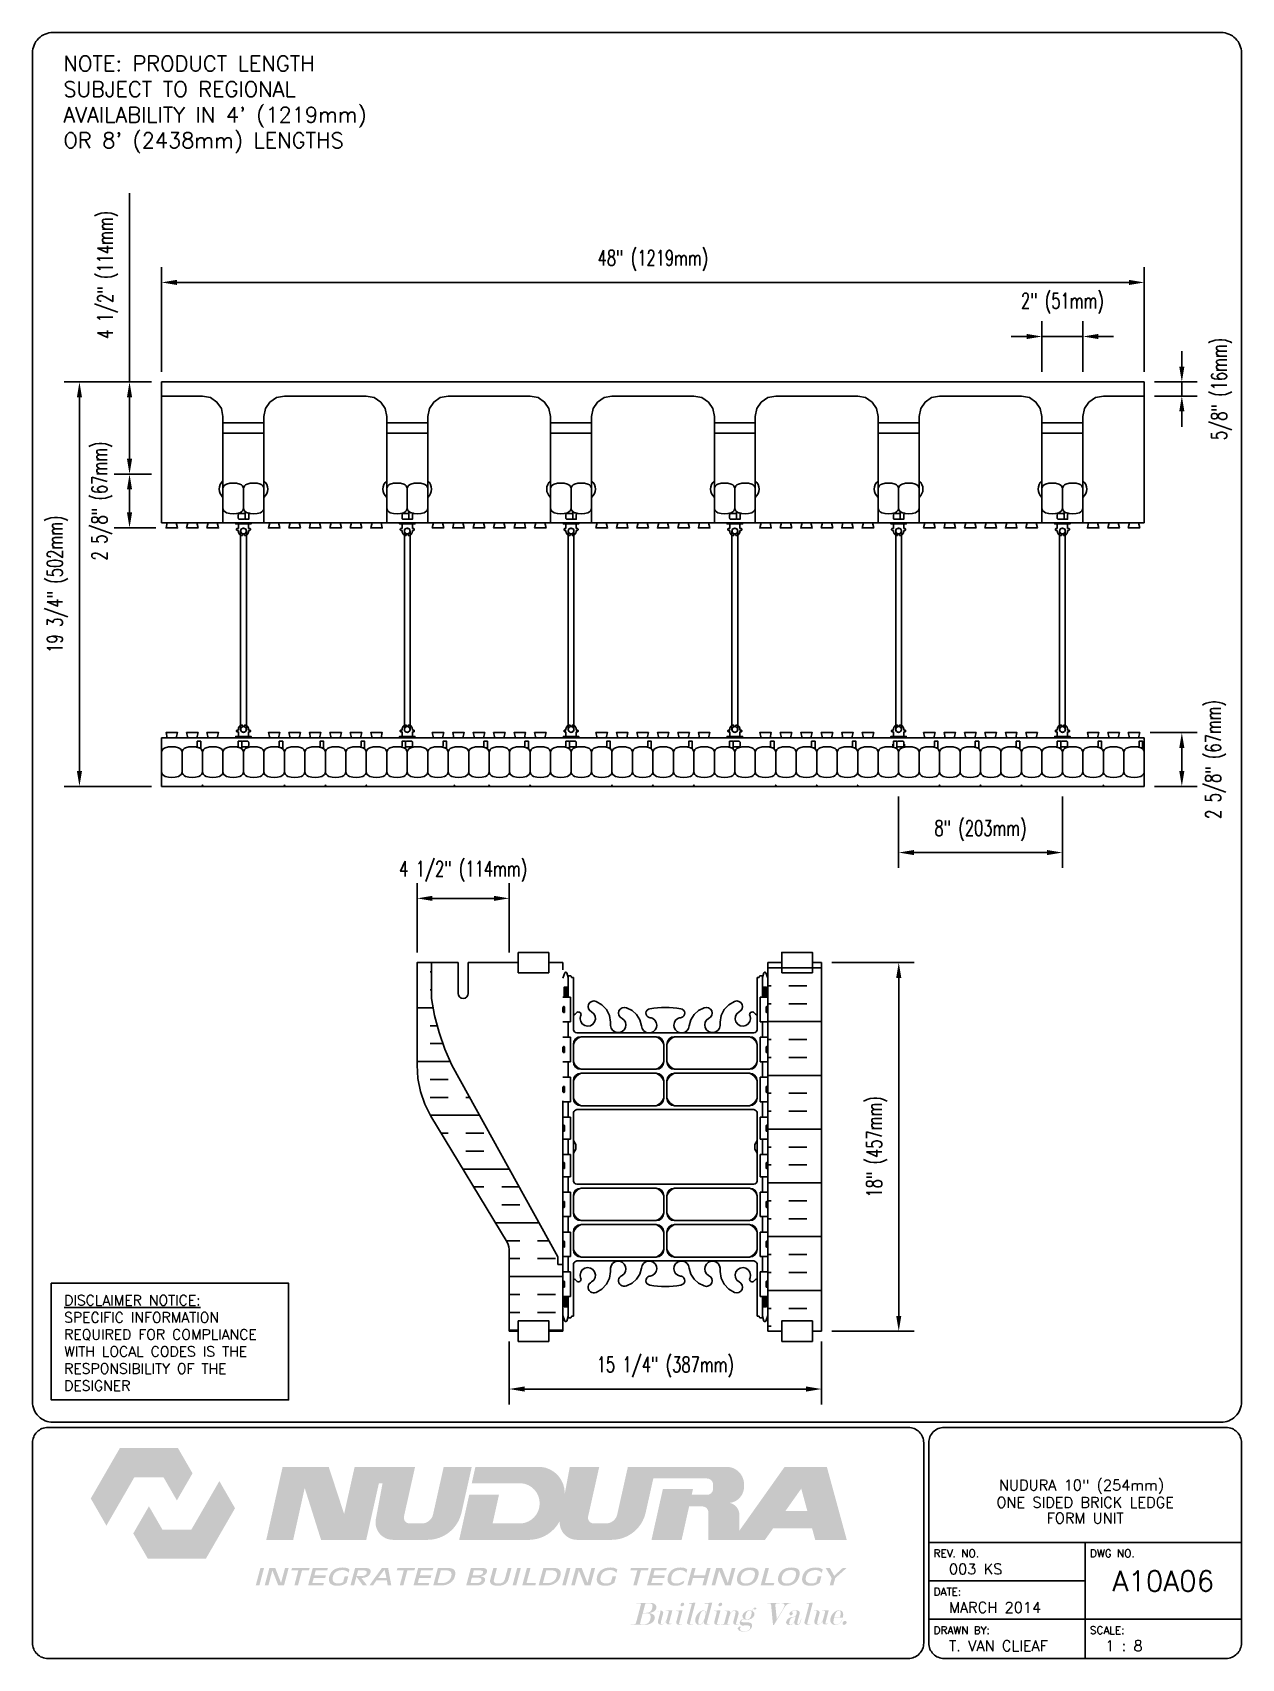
# Paper-space layout 'A10A06' of a CAD drawing. Header units: inches. Extents: x 0.42 to 7.8, y 0.49 to 10.41.
# The model-space entities are those that its viewports show. They can reach past a viewport. Long polylines and large blocks are cut down to what shows.
import ezdxf
from ezdxf.enums import TextEntityAlignment as Align

# ---------------------------------------------------------------- set-up
doc = ezdxf.new("R2010")
doc.units = ezdxf.units.IN
doc.header["$MEASUREMENT"] = 0
doc.linetypes.add('DASHED2', pattern=[0.375, 0.25, -0.125])
doc.linetypes.add('HIDDEN2', pattern=[0.1875, 0.125, -0.0625])
for name, color, linetype in [('HATCH', 12, 'Continuous'), ('Hidden2', 12, 'HIDDEN2'), ('line25', 2, 'Continuous'), ('LINE3', 3, 'Continuous'), ('LINE50', 5, 'Continuous'), ('LINE9', 9, 'Continuous'), ('LOGO', 7, 'Continuous'), ('TBK_LINE65', 3, 'Continuous'), ('TBK_TEXT', 4, 'Continuous'), ('TEXT', 4, 'Continuous'), ('Web_Edge', 9, 'Continuous')]:
    doc.layers.add(name, color=color, linetype=linetype)
doc.styles.add('DIM', font='romans.shx', dxfattribs={"width": 0.7})
doc.styles.add('ROMANS', font='romans.shx', dxfattribs={"height": 0.75})
doc.dimstyles.new('ext_8', dxfattribs={"dimscale": 8, "dimtxt": 0.09375, "dimasz": 0.09375, "dimexe": 0.09375, "dimexo": 0.0625, "dimgap": 0.0625, "dimtad": 1, "dimdec": 3, "dimzin": 3, "dimdsep": 46, "dimlunit": 4, "dimtxsty": 'DIM', "dimcen": 0.09, "dimdle": 0.09375, "dimclrt": 4, "dimadec": 0, "dimazin": 0, "dimtfac": 1, "dimtdec": 3, "dimtmove": 2, "dimatfit": 3, "dimfxl": 0, "dimfrac": 2, "dimtolj": 1, "dimtzin": 0, "dimarcsym": 0})

psp = doc.layouts.new('A10A06')

# ---------------------------------------------------------------- texts
at = {"layer": 'TBK_TEXT', "color": 7, "style": 'ROMANS'}
for s, p in [('REV. NO.', (5.9215, 1.107)), ('DWG NO.', (6.876, 1.107)), ('DATE:', (5.9215, 0.8726)), ('DRAWN BY:', (5.9215, 0.6382)), ('SCALE:', (6.876, 0.6382))]:
    psp.add_text(s, height=0.04688, dxfattribs=at).set_placement(p)
at = {"layer": 'TEXT', "attachment_point": 1, "style": 'ROMANS'}
for s, insert, char_height, width in [("NOTE: PRODUCT LENGTH SUBJECT TO REGIONAL AVAILABILITY IN 4' (1219mm) OR 8' (2438mm) LENGTHS", (0.6087, 10.2717), 0.09375, 2.146076), ('{\\Fromans.shx|c1;\\LDISCLAIMER NOTICE:\\l\\PSPECIFIC INFORMATION REQUIRED FOR COMPLIANCE WITH LOCAL CODES IS THE RESPONSIBILITY OF THE DESIGNER}', (0.6134, 2.7065), 0.0625, 1.41371)]:
    psp.add_mtext(s, dxfattribs=dict(at, insert=insert, char_height=char_height, width=width))

msp = doc.modelspace()

# ---------------------------------------------------------------- blocks, each defined once
blk = doc.blocks.new('TITLEBLOCK-Tag')
at = {"style": 'ROMANS'}
for tag, height, p in [('TITLE_LINE_1', 0.065, (0.927, -0.1328)), ('TITLE_LINE_2', 0.065, (0.9294, -0.2258)), ('CENTRE-LINE-3', 0.065, (0.927, -0.3246)), ('TITLE_LINE_4', 0.065, (0.927, -0.4299)), ('TITLE_LINE_5', 0.065, (0.927, -0.526)), ('DWG', 0.125, (1.4043, -0.9102))]:
    blk.add_attdef(tag, text='', height=height, dxfattribs=at).set_placement(p, align=Align.MIDDLE_CENTER)
for tag, p in [('LATEST_REVISION', (0.0954, -0.8366)), ('REVISION_DATE', (0.0954, -1.071)), ('DRAWN_BY', (0.0954, -1.3053)), ('SCALE', (1.0499, -1.3053))]:
    blk.add_attdef(tag, text='', height=0.065, dxfattribs=at).set_placement(p, align=Align.MIDDLE_LEFT)
blk = doc.blocks.new('*D27')
at = {"layer": 'Defpoints', "color": 0}
for p in [(377.114, 157.582), (377.114, 156.895), (378.946, 156.895)]:
    blk.add_point(p, dxfattribs=at)
at = {"layer": 'TEXT', "color": 0, "lineweight": -2}
for p, q in [((378.946, 158.332), (378.946, 159.082)), ((377.614, 157.582), (379.696, 157.582)), ((378.946, 157.582), (378.946, 156.895)), ((377.614, 156.895), (379.696, 156.895)), ((378.946, 156.145), (378.946, 155.395))]:
    blk.add_line(p, q, dxfattribs=at)
at = {"layer": 'TEXT', "color": 0}
for points in [[(378.821, 158.332), (379.071, 158.332), (378.946, 157.582)], [(378.821, 156.145), (379.071, 156.145), (378.946, 156.895)]]:
    blk.add_solid(points, dxfattribs=at)
at = {"layer": 'TEXT', "color": 4, "insert": (380.893, 157.239), "char_height": 0.75, "attachment_point": 5, "rotation": 90, "style": 'DIM'}
blk.add_mtext('\\A1;5/8" (16mm)', dxfattribs=at)
blk = doc.blocks.new('*D28')
at = {"layer": 'Defpoints', "color": 0}
for p in [(376.895, 140.457), (378.946, 140.457), (377.114, 137.832)]:
    blk.add_point(p, dxfattribs=at)
at = {"layer": 'TEXT', "color": 0, "lineweight": -2}
for p, q in [((377.395, 140.457), (379.696, 140.457)), ((378.946, 138.582), (378.946, 139.707)), ((377.614, 137.832), (379.696, 137.832))]:
    blk.add_line(p, q, dxfattribs=at)
at = {"layer": 'TEXT', "color": 0}
for points in [[(378.821, 139.707), (379.071, 139.707), (378.946, 140.457)], [(378.821, 138.582), (379.071, 138.582), (378.946, 137.832)]]:
    blk.add_solid(points, dxfattribs=at)
at = {"layer": 'TEXT', "color": 4, "insert": (380.598, 139.145), "char_height": 0.75, "attachment_point": 5, "rotation": 90, "style": 'DIM'}
blk.add_mtext('\\A1;2 5/8" (67mm)', dxfattribs=at)
blk = doc.blocks.new('*D20')
at = {"layer": 'Defpoints', "color": 0}
for p in [(374.114, 159.801), (372.114, 157.582), (374.114, 157.582)]:
    blk.add_point(p, dxfattribs=at)
at = {"layer": 'TEXT', "color": 0, "lineweight": -2}
for p, q in [((372.114, 158.082), (372.114, 160.551)), ((374.114, 158.082), (374.114, 160.551)), ((371.364, 159.801), (370.614, 159.801)), ((372.114, 159.801), (374.114, 159.801)), ((374.864, 159.801), (375.614, 159.801))]:
    blk.add_line(p, q, dxfattribs=at)
at = {"layer": 'TEXT', "color": 0}
for points in [[(371.364, 159.926), (371.364, 159.676), (372.114, 159.801)], [(374.864, 159.926), (374.864, 159.676), (374.114, 159.801)]]:
    blk.add_solid(points, dxfattribs=at)
at = {"layer": 'TEXT', "color": 4, "insert": (373.114, 161.422), "char_height": 0.75, "attachment_point": 5, "style": 'DIM'}
blk.add_mtext('\\A1;2" (51mm)', dxfattribs=at)
blk = doc.blocks.new('*D29')
at = {"layer": 'Defpoints', "color": 0}
for p in [(377.114, 162.442), (329.114, 157.582), (377.114, 157.582)]:
    blk.add_point(p, dxfattribs=at)
at = {"layer": 'TEXT', "color": 0, "lineweight": -2}
for p, q in [((329.114, 158.082), (329.114, 163.192)), ((377.114, 158.082), (377.114, 163.192)), ((329.864, 162.442), (376.364, 162.442))]:
    blk.add_line(p, q, dxfattribs=at)
at = {"layer": 'TEXT', "color": 0}
for points in [[(329.864, 162.567), (329.864, 162.317), (329.114, 162.442)], [(376.364, 162.567), (376.364, 162.317), (377.114, 162.442)]]:
    blk.add_solid(points, dxfattribs=at)
at = {"layer": 'TEXT', "color": 4, "insert": (353.114, 163.514), "char_height": 0.75, "attachment_point": 5, "style": 'DIM'}
blk.add_mtext('\\A1;48" (1219mm)', dxfattribs=at)
blk = doc.blocks.new('*D21')
at = {"layer": 'Defpoints', "color": 0}
for p in [(329.114, 153.082), (327.549, 150.457), (329.333, 150.457)]:
    blk.add_point(p, dxfattribs=at)
at = {"layer": 'TEXT', "color": 0, "lineweight": -2}
for p, q in [((328.614, 153.082), (326.799, 153.082)), ((327.549, 152.332), (327.549, 151.207)), ((328.833, 150.457), (326.799, 150.457))]:
    blk.add_line(p, q, dxfattribs=at)
at = {"layer": 'TEXT', "color": 0}
for points in [[(327.424, 152.332), (327.674, 152.332), (327.549, 153.082)], [(327.424, 151.207), (327.674, 151.207), (327.549, 150.457)]]:
    blk.add_solid(points, dxfattribs=at)
at = {"layer": 'TEXT', "color": 4, "insert": (326.204, 151.77), "char_height": 0.75, "attachment_point": 5, "rotation": 90, "style": 'DIM'}
blk.add_mtext('\\A1;2 5/8" (67mm)', dxfattribs=at)
blk = doc.blocks.new('*D22')
at = {"layer": 'Defpoints', "color": 0}
for p in [(327.549, 157.582), (329.114, 157.582), (329.114, 153.082)]:
    blk.add_point(p, dxfattribs=at)
at = {"layer": 'TEXT', "color": 0, "lineweight": -2}
for p, q in [((327.549, 166.796), (327.549, 157.582)), ((328.614, 157.582), (326.799, 157.582)), ((327.549, 153.832), (327.549, 156.832)), ((328.614, 153.082), (326.799, 153.082))]:
    blk.add_line(p, q, dxfattribs=at)
at = {"layer": 'TEXT', "color": 0}
for points in [[(327.424, 156.832), (327.674, 156.832), (327.549, 157.582)], [(327.424, 153.832), (327.674, 153.832), (327.549, 153.082)]]:
    blk.add_solid(points, dxfattribs=at)
at = {"layer": 'TEXT', "color": 4, "insert": (326.477, 162.809), "char_height": 0.75, "attachment_point": 5, "rotation": 90, "style": 'DIM'}
blk.add_mtext('\\A1;4 1/2" (114mm)', dxfattribs=at)
blk = doc.blocks.new('*D30')
at = {"layer": 'Defpoints', "color": 0}
for p in [(325.102, 157.582), (329.114, 157.582), (329.114, 137.832)]:
    blk.add_point(p, dxfattribs=at)
at = {"layer": 'TEXT', "color": 0, "lineweight": -2}
for p, q in [((328.614, 157.582), (324.352, 157.582)), ((325.102, 138.582), (325.102, 156.832)), ((328.614, 137.832), (324.352, 137.832))]:
    blk.add_line(p, q, dxfattribs=at)
at = {"layer": 'TEXT', "color": 0}
for points in [[(324.977, 156.832), (325.227, 156.832), (325.102, 157.582)], [(324.977, 138.582), (325.227, 138.582), (325.102, 137.832)]]:
    blk.add_solid(points, dxfattribs=at)
at = {"layer": 'TEXT', "color": 4, "insert": (324.03, 147.707), "char_height": 0.75, "attachment_point": 5, "rotation": 90, "style": 'DIM'}
blk.add_mtext('\\A1;19 3/4" (502mm)', dxfattribs=at)
blk = doc.blocks.new('*D23')
at = {"layer": 'Defpoints', "color": 0}
for p in [(365.114, 137.832), (373.114, 137.832), (373.114, 134.601)]:
    blk.add_point(p, dxfattribs=at)
at = {"layer": 'TEXT', "color": 0, "lineweight": -2}
for p, q in [((365.114, 137.332), (365.114, 133.851)), ((373.114, 137.332), (373.114, 133.851)), ((365.864, 134.601), (372.364, 134.601))]:
    blk.add_line(p, q, dxfattribs=at)
at = {"layer": 'TEXT', "color": 0}
for points in [[(365.864, 134.726), (365.864, 134.476), (365.114, 134.601)], [(372.364, 134.726), (372.364, 134.476), (373.114, 134.601)]]:
    blk.add_solid(points, dxfattribs=at)
at = {"layer": 'TEXT', "color": 4, "insert": (369.114, 135.672), "char_height": 0.75, "attachment_point": 5, "style": 'DIM'}
blk.add_mtext('\\A1;8" (203mm)', dxfattribs=at)
blk = doc.blocks.new('*D24')
at = {"layer": 'Defpoints', "color": 0}
for p in [(346.094, 132.363), (341.594, 129.226), (346.094, 129.226)]:
    blk.add_point(p, dxfattribs=at)
at = {"layer": 'TEXT', "color": 0, "lineweight": -2}
for p, q in [((341.594, 129.726), (341.594, 133.113)), ((346.094, 129.726), (346.094, 133.113)), ((342.344, 132.363), (345.344, 132.363))]:
    blk.add_line(p, q, dxfattribs=at)
at = {"layer": 'TEXT', "color": 0}
for points in [[(342.344, 132.488), (342.344, 132.238), (341.594, 132.363)], [(345.344, 132.488), (345.344, 132.238), (346.094, 132.363)]]:
    blk.add_solid(points, dxfattribs=at)
at = {"layer": 'TEXT', "color": 4, "insert": (343.844, 133.686), "char_height": 0.75, "attachment_point": 5, "style": 'DIM'}
blk.add_mtext('\\A1;4 1/2" (114mm)', dxfattribs=at)
blk = doc.blocks.new('*D25')
at = {"layer": 'Defpoints', "color": 0}
for p in [(361.344, 129.226), (365.12, 129.226), (361.344, 111.226)]:
    blk.add_point(p, dxfattribs=at)
at = {"layer": 'TEXT', "color": 0, "lineweight": -2}
for p, q in [((361.844, 129.226), (365.87, 129.226)), ((365.12, 111.976), (365.12, 128.476)), ((361.844, 111.226), (365.87, 111.226))]:
    blk.add_line(p, q, dxfattribs=at)
at = {"layer": 'TEXT', "color": 0}
for points in [[(364.995, 128.476), (365.245, 128.476), (365.12, 129.226)], [(364.995, 111.976), (365.245, 111.976), (365.12, 111.226)]]:
    blk.add_solid(points, dxfattribs=at)
at = {"layer": 'TEXT', "color": 4, "insert": (364.048, 120.226), "char_height": 0.75, "attachment_point": 5, "rotation": 90, "style": 'DIM'}
blk.add_mtext('\\A1;18" (457mm)', dxfattribs=at)
blk = doc.blocks.new('*D26')
at = {"layer": 'Defpoints', "color": 0}
for p in [(346.094, 111.226), (361.344, 111.226), (361.344, 108.403)]:
    blk.add_point(p, dxfattribs=at)
at = {"layer": 'TEXT', "color": 0, "lineweight": -2}
for p, q in [((346.094, 110.726), (346.094, 107.653)), ((361.344, 110.726), (361.344, 107.653)), ((346.844, 108.403), (360.594, 108.403))]:
    blk.add_line(p, q, dxfattribs=at)
at = {"layer": 'TEXT', "color": 0}
for points in [[(346.844, 108.528), (346.844, 108.278), (346.094, 108.403)], [(360.594, 108.528), (360.594, 108.278), (361.344, 108.403)]]:
    blk.add_solid(points, dxfattribs=at)
at = {"layer": 'TEXT', "color": 4, "insert": (353.719, 109.475), "char_height": 0.75, "attachment_point": 5, "style": 'DIM'}
blk.add_mtext('\\A1;15 1/4" (387mm)', dxfattribs=at)
blk = doc.blocks.new('WEB_CENTRE_TOP_10')
for p, q in [((-0.141, 9.688), (-0.141, 0)), ((0.141, 9.688), (0.141, 0))]:
    blk.add_line(p, q)
for centre in [(0, 9.688), (0, 0)]:
    blk.add_circle(centre, 0.141)
blk = doc.blocks.new('Connector')
blk.add_point((0.271, 0))
at = {"layer": 'LINE9'}
for p, q in [((0, 0.375), (0, -0.375)), ((0.062, -0.375), (0.062, 0.375)), ((0.281, 0.25), (0.062, 0.25))]:
    blk.add_line(p, q, dxfattribs=at)
for points, weights in [([(0.007, 0.375), (0.004, 0.375), (0, 0.375)], [1, 0.972587069138, 0.950305488115]), ([(0.327, 0.343), (0.308, 0.343), (0.281, 0.317), (0.281, 0.297)], [1, 0.85355339, 0.85355339, 1]), ([(0.328, 0.343), (0.327, 0.343), (0.327, 0.343)], [1, 0.70710678, 1]), ([(0.375, 0.297), (0.375, 0.317), (0.348, 0.343), (0.329, 0.343)], [1, 0.85355339, 0.85355339, 1]), ([(0.406, 0.25), (0.546, 0.25), (0.619, 0.131)], [0.958404415409, 0.794674173519, 0.864651571113]), ([(0.619, 0.052), (0.612, 0.049), (0.604, 0.049)], [0.83615024178, 0.892081430621, 1]), ([(0, -0.375), (0.004, -0.375), (0.007, -0.375)], [0.950305488115, 0.972587069138, 1]), ([(0.281, -0.297), (0.281, -0.317), (0.308, -0.343), (0.327, -0.343)], [1, 0.85355339, 0.85355339, 1]), ([(0.327, -0.343), (0.281, -0.343), (0.281, -0.297)], [1, 0.70710678, 1]), ([(0.329, -0.343), (0.348, -0.343), (0.375, -0.317), (0.375, -0.297)], [1, 0.85355339, 0.85355339, 1]), ([(0.375, -0.297), (0.375, -0.343), (0.329, -0.343)], [1, 0.70710678, 1]), ([(0.619, -0.131), (0.546, -0.25), (0.406, -0.25)], [0.864651574428, 0.794674169686, 0.958404415195]), ([(0.604, -0.049), (0.612, -0.049), (0.619, -0.052)], [1, 0.89208144177, 0.836150253337])]:
    blk.add_rational_spline(points, weights, degree=2, dxfattribs=at)
for points, degree in [([(0, 0.375), (0.002, 0.375), (0.005, 0.375), (0.007, 0.375)], 3), ([(0.007, 0.375), (0.021, 0.375), (0.051, 0.375), (0.062, 0.375), (0.062, 0.375)], 3), ([(0.281, 0.25), (0.281, 0.297)], 1), ([(0.327, 0.343), (0.327, 0.343), (0.328, 0.343), (0.328, 0.343)], 3), ([(0.328, 0.343), (0.329, 0.343), (0.329, 0.343), (0.329, 0.343)], 3), ([(0.375, 0.25), (0.375, 0.297)], 1), ([(0.406, 0.25), (0.375, 0.25)], 1), ([(0.406, 0.25), (0.406, 0.25)], 1), ([(0.406, 0.25), (0.406, 0.25)], 1), ([(0.406, 0.25), (0.406, 0.25)], 1), ([(0.406, 0.25), (0.406, 0.25)], 1), ([(0.406, 0.25), (0.406, 0.25)], 1), ([(0.406, 0.25), (0.406, 0.25)], 1), ([(0.406, 0.25), (0.406, 0.25)], 1), ([(0.406, 0.25), (0.406, 0.25)], 1), ([(0.406, 0.25), (0.406, 0.25)], 1), ([(0.406, 0.25), (0.406, 0.25)], 1), ([(0.406, 0.25), (0.406, 0.25)], 1), ([(0.406, 0.25), (0.406, 0.25)], 1), ([(0.406, 0.25), (0.406, 0.25)], 1), ([(0.406, 0.25), (0.406, 0.25)], 1), ([(0.406, 0.25), (0.406, 0.25)], 1), ([(0.406, 0.25), (0.406, 0.25)], 1), ([(0.406, 0.25), (0.406, 0.25)], 1), ([(0.406, 0.25), (0.406, 0.25)], 1), ([(0.406, 0.25), (0.406, 0.25)], 1), ([(0.406, 0.25), (0.406, 0.25)], 1), ([(0.406, 0.25), (0.406, 0.25)], 1), ([(0.406, 0.25), (0.406, 0.25)], 1), ([(0.406, 0.25), (0.406, 0.25)], 1), ([(0.406, 0.25), (0.406, 0.25)], 1), ([(0.604, 0.049), (0.532, 0.049)], 1), ([(0.532, 0.049), (0.532, 0.049)], 1), ([(0.532, 0.049), (0.532, 0.049)], 1), ([(0.532, 0.049), (0.532, 0.049)], 1), ([(0.532, 0.049), (0.532, 0.049)], 1), ([(0.532, 0.049), (0.532, 0.049)], 1), ([(0.532, 0.049), (0.532, 0.049)], 1), ([(0.532, 0.049), (0.532, 0.049)], 1), ([(0.532, 0.049), (0.532, 0.049)], 1), ([(0.532, 0.049), (0.532, 0.049)], 1), ([(0.532, 0.049), (0.532, 0.049)], 1), ([(0.604, 0.049), (0.609, 0.049), (0.614, 0.05), (0.619, 0.052)], 3), ([(0.604, 0.049), (0.604, 0.049)], 1), ([(0.604, 0.049), (0.604, 0.049)], 1), ([(0.604, 0.049), (0.604, 0.049)], 1), ([(0.604, 0.049), (0.604, 0.049)], 1), ([(0.619, 0.131), (0.619, 0.052)], 1), ([(0.619, 0.131), (0.619, 0.131)], 1), ([(0.619, 0.131), (0.619, 0.131)], 1), ([(0.619, 0.131), (0.619, 0.131)], 1), ([(0.619, 0.131), (0.619, 0.131)], 1), ([(0.007, -0.375), (0.005, -0.375), (0.002, -0.375), (0, -0.375)], 3), ([(0.062, -0.375), (0.062, -0.375), (0.051, -0.375), (0.021, -0.375), (0.007, -0.375)], 3), ([(0.062, -0.25), (0.281, -0.25)], 1), ([(0.281, -0.297), (0.281, -0.25)], 1), ([(0.281, -0.25), (0.281, -0.297)], 1), ([(0.328, -0.343), (0.328, -0.343), (0.327, -0.343), (0.327, -0.343)], 3), ([(0.329, -0.343), (0.329, -0.343), (0.329, -0.343), (0.328, -0.343)], 3), ([(0.375, -0.25), (0.375, -0.297)], 1), ([(0.375, -0.297), (0.375, -0.25)], 1), ([(0.406, -0.25), (0.375, -0.25)], 1), ([(0.406, -0.25), (0.406, -0.25)], 1), ([(0.406, -0.25), (0.406, -0.25)], 1), ([(0.406, -0.25), (0.406, -0.25)], 1), ([(0.406, -0.25), (0.406, -0.25)], 1), ([(0.406, -0.25), (0.406, -0.25)], 1), ([(0.406, -0.25), (0.406, -0.25)], 1), ([(0.406, -0.25), (0.406, -0.25)], 1), ([(0.406, -0.25), (0.406, -0.25)], 1), ([(0.406, -0.25), (0.406, -0.25)], 1), ([(0.406, -0.25), (0.406, -0.25)], 1), ([(0.406, -0.25), (0.406, -0.25)], 1), ([(0.532, -0.049), (0.604, -0.049)], 1), ([(0.604, -0.049), (0.58, -0.049), (0.556, -0.049), (0.532, -0.049)], 3), ([(0.532, -0.049), (0.532, -0.049)], 1), ([(0.532, -0.049), (0.532, -0.049)], 1), ([(0.532, -0.049), (0.532, -0.049)], 1), ([(0.532, -0.049), (0.532, -0.049)], 1), ([(0.619, -0.052), (0.614, -0.05), (0.609, -0.049), (0.604, -0.049)], 3), ([(0.604, -0.049), (0.604, -0.049)], 1), ([(0.604, -0.049), (0.604, -0.049)], 1), ([(0.604, -0.049), (0.604, -0.049)], 1), ([(0.604, -0.049), (0.604, -0.049)], 1), ([(0.604, -0.049), (0.604, -0.049)], 1), ([(0.604, -0.049), (0.604, -0.049)], 1), ([(0.604, -0.049), (0.604, -0.049)], 1), ([(0.604, -0.049), (0.604, -0.049)], 1), ([(0.619, -0.052), (0.619, -0.131)], 1), ([(0.619, -0.131), (0.619, -0.131)], 1), ([(0.619, -0.131), (0.619, -0.131)], 1), ([(0.619, -0.131), (0.619, -0.131)], 1), ([(0.619, -0.131), (0.619, -0.131)], 1)]:
    blk.add_open_spline(points, degree=degree, dxfattribs=at)
for points, weights, knots in [([(0.062, 0.375), (0.062, 0.375), (0.046, 0.375), (0.03, 0.375), (0.007, 0.375)], [0.868718858569, 0.861102746415, 1, 0.861102734288, 0.868718859898], [0, 0, 0, 0.5, 0.5, 1, 1, 1]), ([(0.532, 0.049), (0.472, 0.203), (0.333, 0.113), (0.157, 0), (0.333, -0.113), (0.472, -0.203), (0.532, -0.049)], [0.899508922286, 0.599718215298, 1, 0.54226024, 1, 0.599718224335, 0.899508908749], [0, 0, 0, 0.318112, 0.318112, 0.681888, 0.681888, 1, 1, 1]), ([(0.007, -0.375), (0.03, -0.375), (0.046, -0.375), (0.062, -0.375), (0.062, -0.375)], [0.868718859319, 0.861102739573, 1, 0.861102742958, 0.868718858948], [0, 0, 0, 0.5, 0.5, 1, 1, 1])]:
    blk.add_rational_spline(points, weights, degree=2, knots=knots, dxfattribs=at)

# ---------------------------------------------------------------- dimensions: what is measured, and where the dimension line sits
at = {"layer": 'TEXT'}
dim = msp.add_linear_dim(base=(327.5487, 157.5823), p1=(329.1138, 153.0823), p2=(329.1138, 157.5823), angle=90, text='4 1/2" (114mm)', dimstyle='ext_8', override={"dimtmove": 1}, dxfattribs=at)
dim.commit()
dim.dimension.update_dxf_attribs({"geometry": '*D22', "text_midpoint": (326.2038, 162.8088), "dimtype": 160})
for base, p1, p2, text, picture, middle in [((377.1138, 162.4422), (329.1138, 157.5823), (377.1138, 157.5823), '48" (1219mm)', '*D29', (353.1138, 163.5136)), ((373.1138, 134.6006), (365.1138, 137.8323), (373.1138, 137.8323), '8" (203mm)', '*D23', (369.1138, 135.672)), ((361.3436, 108.4031), (346.0936, 111.2258), (361.3436, 111.2258), '15 1/4" (387mm)', '*D26', (353.7186, 109.4745))]:
    dim = msp.add_linear_dim(base=base, p1=p1, p2=p2, text=text, dimstyle='ext_8', dxfattribs=at)
    dim.commit()
    dim.dimension.update_dxf_attribs({"geometry": picture, "text_midpoint": middle})
for base, p1, p2, text, picture, middle in [((374.1138, 159.8014), (372.1138, 157.5823), (374.1138, 157.5823), '2" (51mm)', '*D20', (373.1138, 161.4222)), ((346.0936, 132.3628), (341.5936, 129.2258), (346.0936, 129.2258), '4 1/2" (114mm)', '*D24', (343.8436, 133.6863))]:
    dim = msp.add_linear_dim(base=base, p1=p1, p2=p2, text=text, dimstyle='ext_8', dxfattribs=at)
    dim.commit()
    dim.dimension.update_dxf_attribs({"geometry": picture, "text_midpoint": middle, "dimtype": 160})
for base, p1, p2, angle, text, picture, middle in [((378.946, 156.8948), (377.1138, 157.5823), (377.1138, 156.8948), 90, '5/8" (16mm)', '*D27', (380.8925, 157.2386)), ((327.5487, 150.4573), (329.1138, 153.0823), (329.3326, 150.4573), 270, '2 5/8" (67mm)', '*D21', (326.2038, 151.7698)), ((378.946, 140.4573), (377.1138, 137.8323), (376.895, 140.4573), 90, '2 5/8" (67mm)', '*D28', (380.5983, 139.1448))]:
    dim = msp.add_linear_dim(base=base, p1=p1, p2=p2, angle=angle, text=text, dimstyle='ext_8', dxfattribs=at)
    dim.commit()
    dim.dimension.update_dxf_attribs({"geometry": picture, "text_midpoint": middle, "dimtype": 160})
for base, p1, p2, text, picture, middle in [((325.1016, 157.5823), (329.1138, 137.8323), (329.1138, 157.5823), '19 3/4" (502mm)', '*D30', (324.0301, 147.7073)), ((365.1197, 129.2258), (361.3436, 111.2258), (361.3436, 129.2258), '18" (457mm)', '*D25', (364.0483, 120.2258))]:
    dim = msp.add_linear_dim(base=base, p1=p1, p2=p2, angle=90, text=text, dimstyle='ext_8', dxfattribs=at)
    dim.commit()
    dim.dimension.update_dxf_attribs({"geometry": picture, "text_midpoint": middle})

# ---------------------------------------------------------------- hatches: boundary and pattern name
at = {"layer": 'HATCH'}
h = msp.add_hatch(dxfattribs=at)
h.set_pattern_fill('INSUL', color=256, scale=7, style=0)
h.set_pattern_definition([(180, (3284.8802, -285.7837), (0, 2.625), []), (180, (3284.8802, -284.9087), (0, 2.625), [0.875, -0.875]), (180, (3284.8802, -284.0337), (0, 2.625), [0.875, -0.875])])
h.paths.add_polyline_path([(361.3436, 111.2258), (360.9061, 111.2258), (360.9061, 111.7258), (359.4061, 111.7258), (359.4061, 111.2258), (358.7186, 111.2258), (358.7186, 129.2258), (359.4061, 129.2258), (359.4061, 129.7258), (360.9061, 129.7258), (360.9061, 129.2258), (361.3436, 129.2258)])
h = msp.add_hatch(dxfattribs=at)
h.set_pattern_fill('INSUL', color=256, scale=7, style=0)
h.set_pattern_definition([(0, (-2653.7722, -311.3565), (0, 2.625), []), (0, (-2653.7722, -310.4815), (0, 2.625), [0.875, -0.875]), (0, (-2653.7722, -309.6065), (0, 2.625), [0.875, -0.875])])
h.paths.add_polyline_path([(343.2936, 124.2258, -0.0795791), (342.2936, 127.4758), (342.2936, 129.2258), (341.5936, 129.2258), (341.5936, 124.2258, 0.1316525), (342.2634, 121.7258), (346.0015, 115.5758, -0.10438), (346.0936, 115.1008), (346.0936, 111.2258), (346.5311, 111.2258), (346.5311, 111.7258), (348.0311, 111.7258), (348.0311, 111.2258), (348.7186, 111.2258), (348.7186, 114.4758), (348.4686, 114.4758), (348.4686, 114.8508)])

# ---------------------------------------------------------------- linework, layer by layer
for p, q in [((334.1138, 155.5823), (332.1138, 155.5823)), ((334.1138, 155.0823), (332.1138, 155.0823)), ((342.1138, 155.5823), (340.1138, 155.5823)), ((342.1138, 155.0823), (340.1138, 155.0823)), ((350.1138, 155.5823), (348.1138, 155.5823)), ((350.1138, 155.0823), (348.1138, 155.0823)), ((358.1138, 155.5823), (356.1138, 155.5823)), ((358.1138, 155.0823), (356.1138, 155.0823)), ((366.1138, 155.5823), (364.1138, 155.5823)), ((366.1138, 155.0823), (364.1138, 155.0823)), ((374.1138, 155.5823), (372.1138, 155.5823)), ((374.1138, 155.0823), (372.1138, 155.0823))]:
    msp.add_line(p, q, dxfattribs=at)
at = {"layer": 'Hidden2'}
for p, q in [((342.2936, 129.2258), (343.5936, 129.2258)), ((343.5936, 129.2258), (343.5936, 127.7258)), ((344.0936, 127.7258), (344.0936, 129.2258)), ((344.0936, 129.2258), (346.0936, 129.2258)), ((348.7186, 114.4758), (348.7186, 129.2258))]:
    msp.add_line(p, q, dxfattribs=at)
msp.add_lwpolyline([(346.0936, 129.2258), (346.5311, 129.2258), (346.5311, 129.7258), (348.0311, 129.7258), (348.0311, 129.2258), (348.7186, 129.2258)], dxfattribs=at)
msp.add_arc((343.8436, 127.7258), 0.25, 180, 0, dxfattribs=at)
at = {"layer": 'line25'}
for p, q in [((331.1138, 156.8948), (329.1138, 156.8948)), ((339.1138, 156.8948), (335.1138, 156.8948)), ((347.1138, 156.8948), (343.1138, 156.8948)), ((355.1138, 156.8948), (351.1138, 156.8948)), ((363.1138, 156.8948), (359.1138, 156.8948)), ((371.1138, 156.8948), (367.1138, 156.8948)), ((377.1138, 156.8948), (375.1138, 156.8948)), ((332.1138, 150.7073), (332.1138, 155.8948)), ((334.1138, 150.7073), (334.1138, 155.8948)), ((340.1138, 150.7073), (340.1138, 155.8948)), ((342.1138, 150.7073), (342.1138, 155.8948)), ((348.1138, 150.7073), (348.1138, 155.8948)), ((350.1138, 150.7073), (350.1138, 155.8948)), ((356.1138, 150.7073), (356.1138, 155.8948)), ((358.1138, 150.7073), (358.1138, 155.8948)), ((364.1138, 150.7073), (364.1138, 155.8948)), ((366.1138, 150.7073), (366.1138, 155.8948)), ((372.1138, 150.7073), (372.1138, 155.8948)), ((374.1138, 150.7073), (374.1138, 155.8948)), ((329.1138, 150.7073), (377.1138, 150.7073)), ((329.1138, 140.2073), (377.1138, 140.2073)), ((342.2936, 129.2258), (342.2936, 127.4758)), ((358.7186, 111.2258), (358.7186, 129.2258)), ((348.7186, 127.5308), (349.0835, 127.5308)), ((349.0835, 126.3308), (349.0835, 127.5308)), ((358.7186, 127.5308), (358.3536, 127.5308)), ((358.3536, 126.3308), (358.3536, 127.5308)), ((348.7186, 126.3308), (349.0835, 126.3308)), ((358.7186, 126.3308), (358.3536, 126.3308)), ((348.7186, 125.5808), (349.0835, 125.5808)), ((349.0835, 124.3808), (349.0835, 125.5808)), ((358.7186, 125.5808), (358.3536, 125.5808)), ((358.3536, 124.3808), (358.3536, 125.5808)), ((348.4686, 114.8508), (343.2936, 124.2258)), ((348.7186, 124.3808), (349.0835, 124.3808)), ((358.7186, 124.3808), (358.3536, 124.3808)), ((348.7186, 123.6308), (349.0835, 123.6308)), ((349.0835, 122.4308), (349.0835, 123.6308)), ((358.7186, 123.6308), (358.3536, 123.6308)), ((358.3536, 122.4308), (358.3536, 123.6308)), ((348.7186, 122.4308), (349.0835, 122.4308)), ((358.7186, 122.4308), (358.3536, 122.4308)), ((348.7186, 121.6808), (349.0835, 121.6808)), ((349.0835, 121.6808), (349.0835, 120.6008)), ((358.7186, 121.6808), (358.3536, 121.6808)), ((358.3536, 121.6808), (358.3536, 120.6008)), ((348.7186, 120.6008), (349.0835, 120.6008)), ((358.7186, 120.6008), (358.3536, 120.6008)), ((348.7186, 119.8508), (349.0835, 119.8508)), ((349.0835, 118.7708), (349.0835, 119.8508)), ((358.7186, 119.8508), (358.3536, 119.8508)), ((358.3536, 118.7708), (358.3536, 119.8508)), ((348.7186, 118.7708), (349.0835, 118.7708)), ((358.7186, 118.7708), (358.3536, 118.7708)), ((348.7186, 118.0208), (349.0835, 118.0208)), ((349.0835, 118.0208), (349.0835, 116.8208)), ((358.7186, 118.0208), (358.3536, 118.0208)), ((358.3536, 118.0208), (358.3536, 116.8208)), ((348.7186, 116.8208), (349.0835, 116.8208)), ((358.7186, 116.8208), (358.3536, 116.8208)), ((348.7186, 116.0708), (349.0835, 116.0708)), ((349.0835, 116.0708), (349.0835, 114.8708)), ((358.7186, 116.0708), (358.3536, 116.0708)), ((358.3536, 116.0708), (358.3536, 114.8708)), ((348.4686, 114.4758), (348.4686, 114.8508)), ((348.7186, 114.4758), (348.4686, 114.4758)), ((348.7186, 114.8708), (349.0835, 114.8708)), ((348.7186, 111.2258), (348.7186, 114.4758)), ((358.7186, 114.8708), (358.3536, 114.8708)), ((348.7186, 114.1208), (349.0835, 114.1208)), ((349.0835, 114.1208), (349.0835, 112.9208)), ((358.7186, 114.1208), (358.3536, 114.1208)), ((358.3536, 114.1208), (358.3536, 112.9208)), ((348.7186, 112.9208), (349.0835, 112.9208)), ((358.7186, 112.9208), (358.3536, 112.9208))]:
    msp.add_line(p, q, dxfattribs=at)
for points in [[(329.395, 150.7073), (329.3326, 150.4573), (329.895, 150.4573), (329.8326, 150.7073)], [(330.395, 150.7073), (330.3326, 150.4573), (330.895, 150.4573), (330.8326, 150.7073)], [(331.395, 150.7073), (331.3326, 150.4573), (331.895, 150.4573), (331.8326, 150.7073)], [(334.395, 150.7073), (334.3326, 150.4573), (334.895, 150.4573), (334.8326, 150.7073)], [(335.395, 150.7073), (335.3326, 150.4573), (335.895, 150.4573), (335.8326, 150.7073)], [(336.395, 150.7073), (336.3326, 150.4573), (336.895, 150.4573), (336.8326, 150.7073)], [(337.395, 150.7073), (337.3326, 150.4573), (337.895, 150.4573), (337.8326, 150.7073)], [(338.395, 150.7073), (338.3326, 150.4573), (338.895, 150.4573), (338.8326, 150.7073)], [(339.395, 150.7073), (339.3326, 150.4573), (339.895, 150.4573), (339.8326, 150.7073)], [(342.395, 150.7073), (342.3326, 150.4573), (342.895, 150.4573), (342.8326, 150.7073)], [(343.395, 150.7073), (343.3326, 150.4573), (343.895, 150.4573), (343.8326, 150.7073)], [(344.395, 150.7073), (344.3326, 150.4573), (344.895, 150.4573), (344.8326, 150.7073)], [(345.395, 150.7073), (345.3326, 150.4573), (345.895, 150.4573), (345.8326, 150.7073)], [(346.395, 150.7073), (346.3326, 150.4573), (346.895, 150.4573), (346.8326, 150.7073)], [(347.395, 150.7073), (347.3326, 150.4573), (347.895, 150.4573), (347.8326, 150.7073)], [(350.395, 150.7073), (350.3326, 150.4573), (350.895, 150.4573), (350.8326, 150.7073)], [(351.395, 150.7073), (351.3326, 150.4573), (351.895, 150.4573), (351.8326, 150.7073)], [(352.395, 150.7073), (352.3326, 150.4573), (352.895, 150.4573), (352.8326, 150.7073)], [(353.395, 150.7073), (353.3326, 150.4573), (353.895, 150.4573), (353.8326, 150.7073)], [(354.395, 150.7073), (354.3326, 150.4573), (354.895, 150.4573), (354.8326, 150.7073)], [(355.395, 150.7073), (355.3326, 150.4573), (355.895, 150.4573), (355.8326, 150.7073)], [(358.395, 150.7073), (358.3326, 150.4573), (358.895, 150.4573), (358.8326, 150.7073)], [(359.395, 150.7073), (359.3326, 150.4573), (359.895, 150.4573), (359.8326, 150.7073)], [(360.395, 150.7073), (360.3326, 150.4573), (360.895, 150.4573), (360.8326, 150.7073)], [(361.395, 150.7073), (361.3326, 150.4573), (361.895, 150.4573), (361.8326, 150.7073)], [(362.395, 150.7073), (362.3326, 150.4573), (362.895, 150.4573), (362.8326, 150.7073)], [(363.395, 150.7073), (363.3326, 150.4573), (363.895, 150.4573), (363.8326, 150.7073)], [(366.395, 150.7073), (366.3326, 150.4573), (366.895, 150.4573), (366.8326, 150.7073)], [(367.395, 150.7073), (367.3326, 150.4573), (367.895, 150.4573), (367.8326, 150.7073)], [(368.395, 150.7073), (368.3326, 150.4573), (368.895, 150.4573), (368.8326, 150.7073)], [(369.395, 150.7073), (369.3326, 150.4573), (369.895, 150.4573), (369.8326, 150.7073)], [(370.395, 150.7073), (370.3326, 150.4573), (370.895, 150.4573), (370.8326, 150.7073)], [(371.395, 150.7073), (371.3326, 150.4573), (371.895, 150.4573), (371.8326, 150.7073)], [(374.395, 150.7073), (374.3326, 150.4573), (374.895, 150.4573), (374.8326, 150.7073)], [(375.395, 150.7073), (375.3326, 150.4573), (375.895, 150.4573), (375.8326, 150.7073)], [(376.395, 150.7073), (376.3326, 150.4573), (376.895, 150.4573), (376.8326, 150.7073)], [(329.395, 140.2073), (329.3326, 140.4573), (329.895, 140.4573), (329.8326, 140.2073)], [(330.395, 140.2073), (330.3326, 140.4573), (330.895, 140.4573), (330.8326, 140.2073)], [(331.395, 140.2073), (331.3326, 140.4573), (331.895, 140.4573), (331.8326, 140.2073)], [(334.395, 140.2073), (334.3326, 140.4573), (334.895, 140.4573), (334.8326, 140.2073)], [(335.395, 140.2073), (335.3326, 140.4573), (335.895, 140.4573), (335.8326, 140.2073)], [(336.395, 140.2073), (336.3326, 140.4573), (336.895, 140.4573), (336.8326, 140.2073)], [(337.395, 140.2073), (337.3326, 140.4573), (337.895, 140.4573), (337.8326, 140.2073)], [(338.395, 140.2073), (338.3326, 140.4573), (338.895, 140.4573), (338.8326, 140.2073)], [(339.395, 140.2073), (339.3326, 140.4573), (339.895, 140.4573), (339.8326, 140.2073)], [(342.395, 140.2073), (342.3326, 140.4573), (342.895, 140.4573), (342.8326, 140.2073)], [(343.395, 140.2073), (343.3326, 140.4573), (343.895, 140.4573), (343.8326, 140.2073)], [(344.395, 140.2073), (344.3326, 140.4573), (344.895, 140.4573), (344.8326, 140.2073)], [(345.395, 140.2073), (345.3326, 140.4573), (345.895, 140.4573), (345.8326, 140.2073)], [(346.395, 140.2073), (346.3326, 140.4573), (346.895, 140.4573), (346.8326, 140.2073)], [(347.395, 140.2073), (347.3326, 140.4573), (347.895, 140.4573), (347.8326, 140.2073)], [(350.395, 140.2073), (350.3326, 140.4573), (350.895, 140.4573), (350.8326, 140.2073)], [(351.395, 140.2073), (351.3326, 140.4573), (351.895, 140.4573), (351.8326, 140.2073)], [(352.395, 140.2073), (352.3326, 140.4573), (352.895, 140.4573), (352.8326, 140.2073)], [(353.395, 140.2073), (353.3326, 140.4573), (353.895, 140.4573), (353.8326, 140.2073)], [(354.395, 140.2073), (354.3326, 140.4573), (354.895, 140.4573), (354.8326, 140.2073)], [(355.395, 140.2073), (355.3326, 140.4573), (355.895, 140.4573), (355.8326, 140.2073)], [(358.395, 140.2073), (358.3326, 140.4573), (358.895, 140.4573), (358.8326, 140.2073)], [(359.395, 140.2073), (359.3326, 140.4573), (359.895, 140.4573), (359.8326, 140.2073)], [(360.395, 140.2073), (360.3326, 140.4573), (360.895, 140.4573), (360.8326, 140.2073)], [(361.395, 140.2073), (361.3326, 140.4573), (361.895, 140.4573), (361.8326, 140.2073)], [(362.395, 140.2073), (362.3326, 140.4573), (362.895, 140.4573), (362.8326, 140.2073)], [(363.395, 140.2073), (363.3326, 140.4573), (363.895, 140.4573), (363.8326, 140.2073)], [(366.395, 140.2073), (366.3326, 140.4573), (366.895, 140.4573), (366.8326, 140.2073)], [(367.395, 140.2073), (367.3326, 140.4573), (367.895, 140.4573), (367.8326, 140.2073)], [(368.395, 140.2073), (368.3326, 140.4573), (368.895, 140.4573), (368.8326, 140.2073)], [(369.395, 140.2073), (369.3326, 140.4573), (369.895, 140.4573), (369.8326, 140.2073)], [(370.395, 140.2073), (370.3326, 140.4573), (370.895, 140.4573), (370.8326, 140.2073)], [(371.395, 140.2073), (371.3326, 140.4573), (371.895, 140.4573), (371.8326, 140.2073)], [(374.395, 140.2073), (374.3326, 140.4573), (374.895, 140.4573), (374.8326, 140.2073)], [(375.395, 140.2073), (375.3326, 140.4573), (375.895, 140.4573), (375.8326, 140.2073)], [(376.395, 140.2073), (376.3326, 140.4573), (376.895, 140.4573), (376.8326, 140.2073)]]:
    msp.add_lwpolyline(points, close=True, dxfattribs=at)
for centre, radius, start, end in [((331.1138, 155.8948), 1, 0, 90), ((335.1138, 155.8948), 1, 90, 180), ((339.1138, 155.8948), 1, 0, 90), ((343.1138, 155.8948), 1, 90, 180), ((347.1138, 155.8948), 1, 0, 90), ((351.1138, 155.8948), 1, 90, 180), ((355.1138, 155.8948), 1, 0, 90), ((359.1138, 155.8948), 1, 90, 180), ((363.1138, 155.8948), 1, 0, 90), ((367.1138, 155.8948), 1, 90, 180), ((371.1138, 155.8948), 1, 0, 90), ((375.1138, 155.8948), 1, 90, 180), ((352.9389, 128.9724), 10.75, 188.002812, 206.202646)]:
    msp.add_arc(centre, radius, start, end, dxfattribs=at)
at = {"layer": 'LINE50'}
for p, q in [((377.1138, 157.5823), (329.1138, 157.5823)), ((329.1138, 157.5823), (329.1138, 150.7073)), ((377.1138, 150.7073), (377.1138, 157.5823)), ((329.1138, 140.2073), (329.1138, 137.8323)), ((377.1138, 140.2073), (377.1138, 137.8323)), ((377.1138, 137.8323), (329.1138, 137.8323)), ((361.3436, 111.2258), (361.3436, 129.2258))]:
    msp.add_line(p, q, dxfattribs=at)
for points in [[(361.3436, 129.2258), (360.9061, 129.2258), (360.9061, 129.7258), (359.4061, 129.7258), (359.4061, 129.2258), (358.7186, 129.2258)], [(348.7186, 111.2258), (348.0311, 111.2258), (348.0311, 111.7258), (346.5311, 111.7258), (346.5311, 111.2258), (346.0936, 111.2258)], [(358.7186, 111.2258), (359.4061, 111.2258), (359.4061, 111.7258), (360.9061, 111.7258), (360.9061, 111.2258), (361.3436, 111.2258)]]:
    msp.add_lwpolyline(points, dxfattribs=at)
msp.add_lwpolyline([(346.0936, 111.2258), (346.0936, 115.1008, 0.10438), (346.0015, 115.5758), (342.2634, 121.7258, -0.1316525), (341.5936, 124.2258), (341.5936, 129.2258), (342.2936, 129.2258)], format="xyb", dxfattribs=at)
at = {"layer": 'LINE9'}
for p, q in [((364.8313, 139.8974), (364.8313, 139.7144)), ((365.3963, 139.8974), (365.3963, 139.7144)), ((348.7586, 127.0808), (348.7586, 127.0808)), ((358.6786, 127.0808), (358.6786, 127.0808)), ((348.7186, 126.8208), (348.7186, 127.0408)), ((348.7186, 126.9858), (348.7186, 126.9858)), ((348.7186, 126.8758), (348.7186, 126.8758)), ((348.7586, 126.7808), (348.7586, 126.7808)), ((348.7986, 126.8208), (348.7986, 127.0408)), ((358.6386, 126.8208), (358.6386, 127.0408)), ((358.6786, 126.7808), (358.6786, 126.7808)), ((358.7186, 126.8208), (358.7186, 127.0408)), ((358.7186, 126.9858), (358.7186, 126.9858)), ((358.7186, 126.8758), (358.7186, 126.8758)), ((348.7186, 124.8708), (348.7186, 125.0908)), ((348.7186, 125.0358), (348.7186, 125.0358)), ((348.7186, 124.9258), (348.7186, 124.9258)), ((348.7586, 125.1308), (348.7586, 125.1308)), ((348.7586, 124.8308), (348.7586, 124.8308)), ((348.7986, 124.8708), (348.7986, 125.0908)), ((358.6386, 124.8708), (358.6386, 125.0908)), ((358.6786, 125.1308), (358.6786, 125.1308)), ((358.6786, 124.8308), (358.6786, 124.8308)), ((358.7186, 124.8708), (358.7186, 125.0908)), ((358.7186, 125.0358), (358.7186, 125.0358)), ((358.7186, 124.9258), (358.7186, 124.9258)), ((348.7186, 122.9208), (348.7186, 123.1408)), ((348.7186, 123.0858), (348.7186, 123.0858)), ((348.7586, 123.1808), (348.7586, 123.1808)), ((348.7986, 122.9208), (348.7986, 123.1408)), ((358.6386, 122.9208), (358.6386, 123.1408)), ((358.6786, 123.1808), (358.6786, 123.1808)), ((358.7186, 122.9208), (358.7186, 123.1408)), ((358.7186, 123.0858), (358.7186, 123.0858)), ((348.7186, 122.9758), (348.7186, 122.9758)), ((348.7586, 122.8808), (348.7586, 122.8808)), ((358.6786, 122.8808), (358.6786, 122.8808)), ((358.7186, 122.9758), (358.7186, 122.9758)), ((348.7186, 121.2508), (348.7186, 121.0308)), ((348.7186, 121.1958), (348.7186, 121.1958)), ((348.7186, 121.0858), (348.7186, 121.0858)), ((348.7586, 121.2908), (348.7586, 121.2908)), ((348.7586, 120.9908), (348.7586, 120.9908)), ((348.7986, 121.2508), (348.7986, 121.0308)), ((358.6386, 121.2508), (358.6386, 121.0308)), ((358.6786, 121.2908), (358.6786, 121.2908)), ((358.6786, 120.9908), (358.6786, 120.9908)), ((358.7186, 121.2508), (358.7186, 121.0308)), ((358.7186, 121.1958), (358.7186, 121.1958)), ((358.7186, 121.0858), (358.7186, 121.0858)), ((348.7186, 119.2008), (348.7186, 119.4208)), ((348.7186, 119.3658), (348.7186, 119.3658)), ((348.7186, 119.2558), (348.7186, 119.2558)), ((348.7586, 119.4608), (348.7586, 119.4608)), ((348.7586, 119.1608), (348.7586, 119.1608)), ((348.7986, 119.2008), (348.7986, 119.4208)), ((358.6386, 119.2008), (358.6386, 119.4208)), ((358.6786, 119.4608), (358.6786, 119.4608)), ((358.6786, 119.1608), (358.6786, 119.1608)), ((358.7186, 119.2008), (358.7186, 119.4208)), ((358.7186, 119.3658), (358.7186, 119.3658)), ((358.7186, 119.2558), (358.7186, 119.2558)), ((348.7186, 117.5308), (348.7186, 117.3108)), ((348.7586, 117.5708), (348.7586, 117.5708)), ((348.7986, 117.5308), (348.7986, 117.3108)), ((358.6386, 117.5308), (358.6386, 117.3108)), ((358.6786, 117.5708), (358.6786, 117.5708)), ((358.7186, 117.5308), (358.7186, 117.3108)), ((348.7186, 117.4758), (348.7186, 117.4758)), ((348.7186, 117.3658), (348.7186, 117.3658)), ((348.7586, 117.2708), (348.7586, 117.2708)), ((358.6786, 117.2708), (358.6786, 117.2708)), ((358.7186, 117.4758), (358.7186, 117.4758)), ((358.7186, 117.3658), (358.7186, 117.3658)), ((348.7186, 115.5808), (348.7186, 115.3608)), ((348.7186, 115.5258), (348.7186, 115.5258)), ((348.7186, 115.4158), (348.7186, 115.4158)), ((348.7586, 115.3208), (348.7586, 115.3208)), ((348.7986, 115.5808), (348.7986, 115.3608)), ((358.6386, 115.5808), (358.6386, 115.3608)), ((358.6786, 115.3208), (358.6786, 115.3208)), ((358.7186, 115.5808), (358.7186, 115.3608)), ((358.7186, 115.5258), (358.7186, 115.5258)), ((358.7186, 115.4158), (358.7186, 115.4158)), ((348.7186, 113.6308), (348.7186, 113.4108)), ((348.7186, 113.5758), (348.7186, 113.5758)), ((348.7586, 113.6708), (348.7586, 113.6708)), ((348.7986, 113.6308), (348.7986, 113.4108)), ((358.6386, 113.6308), (358.6386, 113.4108)), ((358.6786, 113.6708), (358.6786, 113.6708)), ((358.7186, 113.6308), (358.7186, 113.4108)), ((358.7186, 113.5758), (358.7186, 113.5758)), ((348.7186, 113.4658), (348.7186, 113.4658)), ((348.7586, 113.3708), (348.7586, 113.3708)), ((358.6786, 113.3708), (358.6786, 113.3708)), ((358.7186, 113.4658), (358.7186, 113.4658))]:
    msp.add_line(p, q, dxfattribs=at)
for points in [[(332.2869, 151.1964, 0.1576708), (332.9407, 151.1964, 0.3253046), (333.1138, 151.4343), (333.1138, 152.3554, 0.3253046), (332.9407, 152.5933, 0.1576708), (332.2869, 152.5933, 0.3253046), (332.1138, 152.3554), (332.1138, 151.4343, 0.3253046)], [(333.2869, 151.1964, 0.1576708), (333.9407, 151.1964, 0.3253046), (334.1138, 151.4343), (334.1138, 152.3554, 0.3253046), (333.9407, 152.5933, 0.1576708), (333.2869, 152.5933, 0.3253046), (333.1138, 152.3554), (333.1138, 151.4343, 0.3253046)], [(340.2869, 151.1964, 0.1576708), (340.9407, 151.1964, 0.3253046), (341.1138, 151.4343), (341.1138, 152.3554, 0.3253046), (340.9407, 152.5933, 0.1576708), (340.2869, 152.5933, 0.3253046), (340.1138, 152.3554), (340.1138, 151.4343, 0.3253046)], [(341.2869, 151.1964, 0.1576708), (341.9407, 151.1964, 0.3253046), (342.1138, 151.4343), (342.1138, 152.3554, 0.3253046), (341.9407, 152.5933, 0.1576708), (341.2869, 152.5933, 0.3253046), (341.1138, 152.3554), (341.1138, 151.4343, 0.3253046)], [(348.2869, 151.1964, 0.1576708), (348.9407, 151.1964, 0.3253046), (349.1138, 151.4343), (349.1138, 152.3554, 0.3253046), (348.9407, 152.5933, 0.1576708), (348.2869, 152.5933, 0.3253046), (348.1138, 152.3554), (348.1138, 151.4343, 0.3253046)], [(349.2869, 151.1964, 0.1576708), (349.9407, 151.1964, 0.3253046), (350.1138, 151.4343), (350.1138, 152.3554, 0.3253046), (349.9407, 152.5933, 0.1576708), (349.2869, 152.5933, 0.3253046), (349.1138, 152.3554), (349.1138, 151.4343, 0.3253046)], [(356.2869, 151.1964, 0.1576708), (356.9407, 151.1964, 0.3253046), (357.1138, 151.4343), (357.1138, 152.3554, 0.3253046), (356.9407, 152.5933, 0.1576708), (356.2869, 152.5933, 0.3253046), (356.1138, 152.3554), (356.1138, 151.4343, 0.3253046)], [(357.2869, 151.1964, 0.1576708), (357.9407, 151.1964, 0.3253046), (358.1138, 151.4343), (358.1138, 152.3554, 0.3253046), (357.9407, 152.5933, 0.1576708), (357.2869, 152.5933, 0.3253046), (357.1138, 152.3554), (357.1138, 151.4343, 0.3253046)], [(364.2869, 151.1964, 0.1576708), (364.9407, 151.1964, 0.3253046), (365.1138, 151.4343), (365.1138, 152.3554, 0.3253046), (364.9407, 152.5933, 0.1576708), (364.2869, 152.5933, 0.3253046), (364.1138, 152.3554), (364.1138, 151.4343, 0.3253046)], [(365.2869, 151.1964, 0.1576708), (365.9407, 151.1964, 0.3253046), (366.1138, 151.4343), (366.1138, 152.3554, 0.3253046), (365.9407, 152.5933, 0.1576708), (365.2869, 152.5933, 0.3253046), (365.1138, 152.3554), (365.1138, 151.4343, 0.3253046)], [(372.2869, 151.1964, 0.1576708), (372.9407, 151.1964, 0.3253046), (373.1138, 151.4343), (373.1138, 152.3554, 0.3253046), (372.9407, 152.5933, 0.1576708), (372.2869, 152.5933, 0.3253046), (372.1138, 152.3554), (372.1138, 151.4343, 0.3253046)], [(373.2869, 151.1964, 0.1576708), (373.9407, 151.1964, 0.3253046), (374.1138, 151.4343), (374.1138, 152.3554, 0.3253046), (373.9407, 152.5933, 0.1576708), (373.2869, 152.5933, 0.3253046), (373.1138, 152.3554), (373.1138, 151.4343, 0.3253046)], [(332.9222, 150.8758), (333.1346, 150.8758, 0.4142136), (333.1971, 150.9383), (333.1971, 151.0908, 0.4142136), (333.1346, 151.1533), (332.9222, 151.1533, 0.4142136), (332.8597, 151.0908), (332.8597, 150.9383, 0.4142136)], [(333.2869, 151.1964, 0.0372667), (333.4406, 151.1591, 0.4630356), (333.3679, 151.0974), (333.3679, 150.8758), (333.1971, 150.8758), (333.1971, 151.2219, 0.1890024), (333.1804, 151.2644, 0.1284074)], [(340.9222, 150.8758), (341.1346, 150.8758, 0.4142136), (341.1971, 150.9383), (341.1971, 151.0908, 0.4142136), (341.1346, 151.1533), (340.9222, 151.1533, 0.4142136), (340.8597, 151.0908), (340.8597, 150.9383, 0.4142136)], [(341.2869, 151.1964, 0.0372667), (341.4406, 151.1591, 0.4630356), (341.3679, 151.0974), (341.3679, 150.8758), (341.1971, 150.8758), (341.1971, 151.2219, 0.1890024), (341.1804, 151.2644, 0.1284074)], [(348.9222, 150.8758), (349.1346, 150.8758, 0.4142136), (349.1971, 150.9383), (349.1971, 151.0908, 0.4142136), (349.1346, 151.1533), (348.9222, 151.1533, 0.4142136), (348.8597, 151.0908), (348.8597, 150.9383, 0.4142136)], [(349.2869, 151.1964, 0.0372667), (349.4406, 151.1591, 0.4630356), (349.3679, 151.0974), (349.3679, 150.8758), (349.1971, 150.8758), (349.1971, 151.2219, 0.1890024), (349.1804, 151.2644, 0.1284074)], [(356.9222, 150.8758), (357.1346, 150.8758, 0.4142136), (357.1971, 150.9383), (357.1971, 151.0908, 0.4142136), (357.1346, 151.1533), (356.9222, 151.1533, 0.4142136), (356.8597, 151.0908), (356.8597, 150.9383, 0.4142136)], [(357.2869, 151.1964, 0.0372667), (357.4406, 151.1591, 0.4630356), (357.3679, 151.0974), (357.3679, 150.8758), (357.1971, 150.8758), (357.1971, 151.2219, 0.1890024), (357.1804, 151.2644, 0.1284074)], [(364.9222, 150.8758), (365.1346, 150.8758, 0.4142136), (365.1971, 150.9383), (365.1971, 151.0908, 0.4142136), (365.1346, 151.1533), (364.9222, 151.1533, 0.4142136), (364.8597, 151.0908), (364.8597, 150.9383, 0.4142136)], [(365.2869, 151.1964, 0.0372667), (365.4406, 151.1591, 0.4630356), (365.3679, 151.0974), (365.3679, 150.8758), (365.1971, 150.8758), (365.1971, 151.2219, 0.1890024), (365.1804, 151.2644, 0.1284074)], [(372.9222, 150.8758), (373.1346, 150.8758, 0.4142136), (373.1971, 150.9383), (373.1971, 151.0908, 0.4142136), (373.1346, 151.1533), (372.9222, 151.1533, 0.4142136), (372.8597, 151.0908), (372.8597, 150.9383, 0.4142136)], [(373.2869, 151.1964, 0.0372667), (373.4406, 151.1591, 0.4630356), (373.3679, 151.0974), (373.3679, 150.8758), (373.1971, 150.8758), (373.1971, 151.2219, 0.1890024), (373.1804, 151.2644, 0.1284074)], [(329.2869, 139.7183, -0.1576708), (329.9407, 139.7183, -0.3253046), (330.1138, 139.4804), (330.1138, 138.5593, -0.3253046), (329.9407, 138.3214, -0.1576708), (329.2869, 138.3214, -0.3253046), (329.1138, 138.5593), (329.1138, 139.4804, -0.3253046)], [(330.2869, 139.7183, -0.1576708), (330.9407, 139.7183, -0.3253046), (331.1138, 139.4804), (331.1138, 138.5593, -0.3253046), (330.9407, 138.3214, -0.1576708), (330.2869, 138.3214, -0.3253046), (330.1138, 138.5593), (330.1138, 139.4804, -0.3253046)], [(330.9407, 139.7183, 0.0372667), (330.787, 139.7556, 0.4630356), (330.8597, 139.8173), (330.8597, 140.0389), (331.0306, 140.0389), (331.0306, 139.6928, 0.1890024), (331.0472, 139.6503, 0.1284074)], [(331.2869, 139.7183, -0.1576708), (331.9407, 139.7183, -0.3253046), (332.1138, 139.4804), (332.1138, 138.5593, -0.3253046), (331.9407, 138.3214, -0.1576708), (331.2869, 138.3214, -0.3253046), (331.1138, 138.5593), (331.1138, 139.4804, -0.3253046)], [(332.2869, 139.7183, -0.1576708), (332.9407, 139.7183, -0.3253046), (333.1138, 139.4804), (333.1138, 138.5593, -0.3253046), (332.9407, 138.3214, -0.1576708), (332.2869, 138.3214, -0.3253046), (332.1138, 138.5593), (332.1138, 139.4804, -0.3253046)], [(332.9407, 139.7183, 0.0372667), (332.787, 139.7556, 0.4630356), (332.8597, 139.8173), (332.8597, 140.0389), (333.0306, 140.0389), (333.0306, 139.6928, 0.1890024), (333.0472, 139.6503, 0.1284074)], [(333.0306, 139.8239, 0.4142136), (333.0931, 139.7614), (333.3054, 139.7614, 0.4142136), (333.3679, 139.8239), (333.3679, 139.9764, 0.4142136), (333.3054, 140.0389), (333.0931, 140.0389, 0.4142136), (333.0306, 139.9764)], [(333.2869, 139.7183, -0.1576708), (333.9407, 139.7183, -0.3253046), (334.1138, 139.4804), (334.1138, 138.5593, -0.3253046), (333.9407, 138.3214, -0.1576708), (333.2869, 138.3214, -0.3253046), (333.1138, 138.5593), (333.1138, 139.4804, -0.3253046)], [(334.2869, 139.7183, -0.1576708), (334.9407, 139.7183, -0.3253046), (335.1138, 139.4804), (335.1138, 138.5593, -0.3253046), (334.9407, 138.3214, -0.1576708), (334.2869, 138.3214, -0.3253046), (334.1138, 138.5593), (334.1138, 139.4804, -0.3253046)], [(334.9407, 139.7183, 0.0372667), (334.787, 139.7556, 0.4630356), (334.8597, 139.8173), (334.8597, 140.0389), (335.0306, 140.0389), (335.0306, 139.6928, 0.1890024), (335.0472, 139.6503, 0.1284074)], [(335.2869, 139.7183, -0.1576708), (335.9407, 139.7183, -0.3253046), (336.1138, 139.4804), (336.1138, 138.5593, -0.3253046), (335.9407, 138.3214, -0.1576708), (335.2869, 138.3214, -0.3253046), (335.1138, 138.5593), (335.1138, 139.4804, -0.3253046)], [(336.2869, 139.7183, -0.1576708), (336.9407, 139.7183, -0.3253046), (337.1138, 139.4804), (337.1138, 138.5593, -0.3253046), (336.9407, 138.3214, -0.1576708), (336.2869, 138.3214, -0.3253046), (336.1138, 138.5593), (336.1138, 139.4804, -0.3253046)], [(336.9407, 139.7183, 0.0372667), (336.787, 139.7556, 0.4630356), (336.8597, 139.8173), (336.8597, 140.0389), (337.0306, 140.0389), (337.0306, 139.6928, 0.1890024), (337.0472, 139.6503, 0.1284074)], [(337.2869, 139.7183, -0.1576708), (337.9407, 139.7183, -0.3253046), (338.1138, 139.4804), (338.1138, 138.5593, -0.3253046), (337.9407, 138.3214, -0.1576708), (337.2869, 138.3214, -0.3253046), (337.1138, 138.5593), (337.1138, 139.4804, -0.3253046)], [(338.2869, 139.7183, -0.1576708), (338.9407, 139.7183, -0.3253046), (339.1138, 139.4804), (339.1138, 138.5593, -0.3253046), (338.9407, 138.3214, -0.1576708), (338.2869, 138.3214, -0.3253046), (338.1138, 138.5593), (338.1138, 139.4804, -0.3253046)], [(338.9407, 139.7183, 0.0372667), (338.787, 139.7556, 0.4630356), (338.8597, 139.8173), (338.8597, 140.0389), (339.0306, 140.0389), (339.0306, 139.6928, 0.1890024), (339.0472, 139.6503, 0.1284074)], [(339.2869, 139.7183, -0.1576708), (339.9407, 139.7183, -0.3253046), (340.1138, 139.4804), (340.1138, 138.5593, -0.3253046), (339.9407, 138.3214, -0.1576708), (339.2869, 138.3214, -0.3253046), (339.1138, 138.5593), (339.1138, 139.4804, -0.3253046)], [(340.2869, 139.7183, -0.1576708), (340.9407, 139.7183, -0.3253046), (341.1138, 139.4804), (341.1138, 138.5593, -0.3253046), (340.9407, 138.3214, -0.1576708), (340.2869, 138.3214, -0.3253046), (340.1138, 138.5593), (340.1138, 139.4804, -0.3253046)], [(340.9407, 139.7183, 0.0372667), (340.787, 139.7556, 0.4630356), (340.8597, 139.8173), (340.8597, 140.0389), (341.0306, 140.0389), (341.0306, 139.6928, 0.1890024), (341.0472, 139.6503, 0.1284074)], [(341.0306, 139.8239, 0.4142136), (341.0931, 139.7614), (341.3054, 139.7614, 0.4142136), (341.3679, 139.8239), (341.3679, 139.9764, 0.4142136), (341.3054, 140.0389), (341.0931, 140.0389, 0.4142136), (341.0306, 139.9764)], [(341.2869, 139.7183, -0.1576708), (341.9407, 139.7183, -0.3253046), (342.1138, 139.4804), (342.1138, 138.5593, -0.3253046), (341.9407, 138.3214, -0.1576708), (341.2869, 138.3214, -0.3253046), (341.1138, 138.5593), (341.1138, 139.4804, -0.3253046)], [(342.2869, 139.7183, -0.1576708), (342.9407, 139.7183, -0.3253046), (343.1138, 139.4804), (343.1138, 138.5593, -0.3253046), (342.9407, 138.3214, -0.1576708), (342.2869, 138.3214, -0.3253046), (342.1138, 138.5593), (342.1138, 139.4804, -0.3253046)], [(342.9407, 139.7183, 0.0372667), (342.787, 139.7556, 0.4630356), (342.8597, 139.8173), (342.8597, 140.0389), (343.0306, 140.0389), (343.0306, 139.6928, 0.1890024), (343.0472, 139.6503, 0.1284074)], [(343.2869, 139.7183, -0.1576708), (343.9407, 139.7183, -0.3253046), (344.1138, 139.4804), (344.1138, 138.5593, -0.3253046), (343.9407, 138.3214, -0.1576708), (343.2869, 138.3214, -0.3253046), (343.1138, 138.5593), (343.1138, 139.4804, -0.3253046)], [(344.2869, 139.7183, -0.1576708), (344.9407, 139.7183, -0.3253046), (345.1138, 139.4804), (345.1138, 138.5593, -0.3253046), (344.9407, 138.3214, -0.1576708), (344.2869, 138.3214, -0.3253046), (344.1138, 138.5593), (344.1138, 139.4804, -0.3253046)], [(344.9407, 139.7183, 0.0372667), (344.787, 139.7556, 0.4630356), (344.8597, 139.8173), (344.8597, 140.0389), (345.0306, 140.0389), (345.0306, 139.6928, 0.1890024), (345.0472, 139.6503, 0.1284074)], [(345.2869, 139.7183, -0.1576708), (345.9407, 139.7183, -0.3253046), (346.1138, 139.4804), (346.1138, 138.5593, -0.3253046), (345.9407, 138.3214, -0.1576708), (345.2869, 138.3214, -0.3253046), (345.1138, 138.5593), (345.1138, 139.4804, -0.3253046)], [(346.2869, 139.7183, -0.1576708), (346.9407, 139.7183, -0.3253046), (347.1138, 139.4804), (347.1138, 138.5593, -0.3253046), (346.9407, 138.3214, -0.1576708), (346.2869, 138.3214, -0.3253046), (346.1138, 138.5593), (346.1138, 139.4804, -0.3253046)], [(346.9407, 139.7183, 0.0372667), (346.787, 139.7556, 0.4630356), (346.8597, 139.8173), (346.8597, 140.0389), (347.0306, 140.0389), (347.0306, 139.6928, 0.1890024), (347.0472, 139.6503, 0.1284074)], [(347.2869, 139.7183, -0.1576708), (347.9407, 139.7183, -0.3253046), (348.1138, 139.4804), (348.1138, 138.5593, -0.3253046), (347.9407, 138.3214, -0.1576708), (347.2869, 138.3214, -0.3253046), (347.1138, 138.5593), (347.1138, 139.4804, -0.3253046)], [(348.2869, 139.7183, -0.1576708), (348.9407, 139.7183, -0.3253046), (349.1138, 139.4804), (349.1138, 138.5593, -0.3253046), (348.9407, 138.3214, -0.1576708), (348.2869, 138.3214, -0.3253046), (348.1138, 138.5593), (348.1138, 139.4804, -0.3253046)], [(348.9407, 139.7183, 0.0372667), (348.787, 139.7556, 0.4630356), (348.8597, 139.8173), (348.8597, 140.0389), (349.0306, 140.0389), (349.0306, 139.6928, 0.1890024), (349.0472, 139.6503, 0.1284074)], [(349.0306, 139.8239, 0.4142136), (349.0931, 139.7614), (349.3054, 139.7614, 0.4142136), (349.3679, 139.8239), (349.3679, 139.9764, 0.4142136), (349.3054, 140.0389), (349.0931, 140.0389, 0.4142136), (349.0306, 139.9764)], [(349.2869, 139.7183, -0.1576708), (349.9407, 139.7183, -0.3253046), (350.1138, 139.4804), (350.1138, 138.5593, -0.3253046), (349.9407, 138.3214, -0.1576708), (349.2869, 138.3214, -0.3253046), (349.1138, 138.5593), (349.1138, 139.4804, -0.3253046)], [(350.2869, 139.7183, -0.1576708), (350.9407, 139.7183, -0.3253046), (351.1138, 139.4804), (351.1138, 138.5593, -0.3253046), (350.9407, 138.3214, -0.1576708), (350.2869, 138.3214, -0.3253046), (350.1138, 138.5593), (350.1138, 139.4804, -0.3253046)], [(350.9407, 139.7183, 0.0372667), (350.787, 139.7556, 0.4630356), (350.8597, 139.8173), (350.8597, 140.0389), (351.0306, 140.0389), (351.0306, 139.6928, 0.1890024), (351.0472, 139.6503, 0.1284074)], [(351.2869, 139.7183, -0.1576708), (351.9407, 139.7183, -0.3253046), (352.1138, 139.4804), (352.1138, 138.5593, -0.3253046), (351.9407, 138.3214, -0.1576708), (351.2869, 138.3214, -0.3253046), (351.1138, 138.5593), (351.1138, 139.4804, -0.3253046)], [(352.2869, 139.7183, -0.1576708), (352.9407, 139.7183, -0.3253046), (353.1138, 139.4804), (353.1138, 138.5593, -0.3253046), (352.9407, 138.3214, -0.1576708), (352.2869, 138.3214, -0.3253046), (352.1138, 138.5593), (352.1138, 139.4804, -0.3253046)], [(352.9407, 139.7183, 0.0372667), (352.787, 139.7556, 0.4630356), (352.8597, 139.8173), (352.8597, 140.0389), (353.0306, 140.0389), (353.0306, 139.6928, 0.1890024), (353.0472, 139.6503, 0.1284074)], [(353.2869, 139.7183, -0.1576708), (353.9407, 139.7183, -0.3253046), (354.1138, 139.4804), (354.1138, 138.5593, -0.3253046), (353.9407, 138.3214, -0.1576708), (353.2869, 138.3214, -0.3253046), (353.1138, 138.5593), (353.1138, 139.4804, -0.3253046)], [(354.2869, 139.7183, -0.1576708), (354.9407, 139.7183, -0.3253046), (355.1138, 139.4804), (355.1138, 138.5593, -0.3253046), (354.9407, 138.3214, -0.1576708), (354.2869, 138.3214, -0.3253046), (354.1138, 138.5593), (354.1138, 139.4804, -0.3253046)], [(354.9407, 139.7183, 0.0372667), (354.787, 139.7556, 0.4630356), (354.8597, 139.8173), (354.8597, 140.0389), (355.0306, 140.0389), (355.0306, 139.6928, 0.1890024), (355.0472, 139.6503, 0.1284074)], [(355.2869, 139.7183, -0.1576708), (355.9407, 139.7183, -0.3253046), (356.1138, 139.4804), (356.1138, 138.5593, -0.3253046), (355.9407, 138.3214, -0.1576708), (355.2869, 138.3214, -0.3253046), (355.1138, 138.5593), (355.1138, 139.4804, -0.3253046)], [(356.2869, 139.7183, -0.1576708), (356.9407, 139.7183, -0.3253046), (357.1138, 139.4804), (357.1138, 138.5593, -0.3253046), (356.9407, 138.3214, -0.1576708), (356.2869, 138.3214, -0.3253046), (356.1138, 138.5593), (356.1138, 139.4804, -0.3253046)], [(356.9407, 139.7183, 0.0372667), (356.787, 139.7556, 0.4630356), (356.8597, 139.8173), (356.8597, 140.0389), (357.0306, 140.0389), (357.0306, 139.6928, 0.1890024), (357.0472, 139.6503, 0.1284074)], [(357.0306, 139.8239, 0.4142136), (357.0931, 139.7614), (357.3054, 139.7614, 0.4142136), (357.3679, 139.8239), (357.3679, 139.9764, 0.4142136), (357.3054, 140.0389), (357.0931, 140.0389, 0.4142136), (357.0306, 139.9764)], [(357.2869, 139.7183, -0.1576708), (357.9407, 139.7183, -0.3253046), (358.1138, 139.4804), (358.1138, 138.5593, -0.3253046), (357.9407, 138.3214, -0.1576708), (357.2869, 138.3214, -0.3253046), (357.1138, 138.5593), (357.1138, 139.4804, -0.3253046)], [(358.2869, 139.7183, -0.1576708), (358.9407, 139.7183, -0.3253046), (359.1138, 139.4804), (359.1138, 138.5593, -0.3253046), (358.9407, 138.3214, -0.1576708), (358.2869, 138.3214, -0.3253046), (358.1138, 138.5593), (358.1138, 139.4804, -0.3253046)], [(358.9407, 139.7183, 0.0372667), (358.787, 139.7556, 0.4630356), (358.8597, 139.8173), (358.8597, 140.0389), (359.0306, 140.0389), (359.0306, 139.6928, 0.1890024), (359.0472, 139.6503, 0.1284074)], [(359.2869, 139.7183, -0.1576708), (359.9407, 139.7183, -0.3253046), (360.1138, 139.4804), (360.1138, 138.5593, -0.3253046), (359.9407, 138.3214, -0.1576708), (359.2869, 138.3214, -0.3253046), (359.1138, 138.5593), (359.1138, 139.4804, -0.3253046)], [(360.2869, 139.7183, -0.1576708), (360.9407, 139.7183, -0.3253046), (361.1138, 139.4804), (361.1138, 138.5593, -0.3253046), (360.9407, 138.3214, -0.1576708), (360.2869, 138.3214, -0.3253046), (360.1138, 138.5593), (360.1138, 139.4804, -0.3253046)], [(360.9407, 139.7183, 0.0372667), (360.787, 139.7556, 0.4630356), (360.8597, 139.8173), (360.8597, 140.0389), (361.0306, 140.0389), (361.0306, 139.6928, 0.1890024), (361.0472, 139.6503, 0.1284074)], [(361.2869, 139.7183, -0.1576708), (361.9407, 139.7183, -0.3253046), (362.1138, 139.4804), (362.1138, 138.5593, -0.3253046), (361.9407, 138.3214, -0.1576708), (361.2869, 138.3214, -0.3253046), (361.1138, 138.5593), (361.1138, 139.4804, -0.3253046)], [(362.2869, 139.7183, -0.1576708), (362.9407, 139.7183, -0.3253046), (363.1138, 139.4804), (363.1138, 138.5593, -0.3253046), (362.9407, 138.3214, -0.1576708), (362.2869, 138.3214, -0.3253046), (362.1138, 138.5593), (362.1138, 139.4804, -0.3253046)], [(362.9407, 139.7183, 0.0372667), (362.787, 139.7556, 0.4630356), (362.8597, 139.8173), (362.8597, 140.0389), (363.0306, 140.0389), (363.0306, 139.6928, 0.1890024), (363.0472, 139.6503, 0.1284074)], [(363.2869, 139.7183, -0.1576708), (363.9407, 139.7183, -0.3253046), (364.1138, 139.4804), (364.1138, 138.5593, -0.3253046), (363.9407, 138.3214, -0.1576708), (363.2869, 138.3214, -0.3253046), (363.1138, 138.5593), (363.1138, 139.4804, -0.3253046)], [(364.2869, 139.7183, -0.1576708), (364.9407, 139.7183, -0.3253046), (365.1138, 139.4804), (365.1138, 138.5593, -0.3253046), (364.9407, 138.3214, -0.1576708), (364.2869, 138.3214, -0.3253046), (364.1138, 138.5593), (364.1138, 139.4804, -0.3253046)], [(364.9407, 139.7183, 0.0372667), (364.787, 139.7556, 0.4630356), (364.8597, 139.8173), (364.8597, 140.0389), (365.0306, 140.0389), (365.0306, 139.6928, 0.1890024), (365.0472, 139.6503, 0.1284074)], [(365.0306, 139.8239, 0.4142136), (365.0931, 139.7614), (365.3054, 139.7614, 0.4142136), (365.3679, 139.8239), (365.3679, 139.9764, 0.4142136), (365.3054, 140.0389), (365.0931, 140.0389, 0.4142136), (365.0306, 139.9764)], [(365.2869, 139.7183, -0.1576708), (365.9407, 139.7183, -0.3253046), (366.1138, 139.4804), (366.1138, 138.5593, -0.3253046), (365.9407, 138.3214, -0.1576708), (365.2869, 138.3214, -0.3253046), (365.1138, 138.5593), (365.1138, 139.4804, -0.3253046)], [(366.2869, 139.7183, -0.1576708), (366.9407, 139.7183, -0.3253046), (367.1138, 139.4804), (367.1138, 138.5593, -0.3253046), (366.9407, 138.3214, -0.1576708), (366.2869, 138.3214, -0.3253046), (366.1138, 138.5593), (366.1138, 139.4804, -0.3253046)], [(366.9407, 139.7183, 0.0372667), (366.787, 139.7556, 0.4630356), (366.8597, 139.8173), (366.8597, 140.0389), (367.0306, 140.0389), (367.0306, 139.6928, 0.1890024), (367.0472, 139.6503, 0.1284074)], [(367.2869, 139.7183, -0.1576708), (367.9407, 139.7183, -0.3253046), (368.1138, 139.4804), (368.1138, 138.5593, -0.3253046), (367.9407, 138.3214, -0.1576708), (367.2869, 138.3214, -0.3253046), (367.1138, 138.5593), (367.1138, 139.4804, -0.3253046)], [(368.2869, 139.7183, -0.1576708), (368.9407, 139.7183, -0.3253046), (369.1138, 139.4804), (369.1138, 138.5593, -0.3253046), (368.9407, 138.3214, -0.1576708), (368.2869, 138.3214, -0.3253046), (368.1138, 138.5593), (368.1138, 139.4804, -0.3253046)], [(368.9407, 139.7183, 0.0372667), (368.787, 139.7556, 0.4630356), (368.8597, 139.8173), (368.8597, 140.0389), (369.0306, 140.0389), (369.0306, 139.6928, 0.1890024), (369.0472, 139.6503, 0.1284074)], [(369.2869, 139.7183, -0.1576708), (369.9407, 139.7183, -0.3253046), (370.1138, 139.4804), (370.1138, 138.5593, -0.3253046), (369.9407, 138.3214, -0.1576708), (369.2869, 138.3214, -0.3253046), (369.1138, 138.5593), (369.1138, 139.4804, -0.3253046)], [(370.2869, 139.7183, -0.1576708), (370.9407, 139.7183, -0.3253046), (371.1138, 139.4804), (371.1138, 138.5593, -0.3253046), (370.9407, 138.3214, -0.1576708), (370.2869, 138.3214, -0.3253046), (370.1138, 138.5593), (370.1138, 139.4804, -0.3253046)], [(370.9407, 139.7183, 0.0372667), (370.787, 139.7556, 0.4630356), (370.8597, 139.8173), (370.8597, 140.0389), (371.0306, 140.0389), (371.0306, 139.6928, 0.1890024), (371.0472, 139.6503, 0.1284074)], [(371.2869, 139.7183, -0.1576708), (371.9407, 139.7183, -0.3253046), (372.1138, 139.4804), (372.1138, 138.5593, -0.3253046), (371.9407, 138.3214, -0.1576708), (371.2869, 138.3214, -0.3253046), (371.1138, 138.5593), (371.1138, 139.4804, -0.3253046)], [(372.2869, 139.7183, -0.1576708), (372.9407, 139.7183, -0.3253046), (373.1138, 139.4804), (373.1138, 138.5593, -0.3253046), (372.9407, 138.3214, -0.1576708), (372.2869, 138.3214, -0.3253046), (372.1138, 138.5593), (372.1138, 139.4804, -0.3253046)], [(372.9407, 139.7183, 0.0372667), (372.787, 139.7556, 0.4630356), (372.8597, 139.8173), (372.8597, 140.0389), (373.0306, 140.0389), (373.0306, 139.6928, 0.1890024), (373.0472, 139.6503, 0.1284074)], [(373.0306, 139.8239, 0.4142136), (373.0931, 139.7614), (373.3054, 139.7614, 0.4142136), (373.3679, 139.8239), (373.3679, 139.9764, 0.4142136), (373.3054, 140.0389), (373.0931, 140.0389, 0.4142136), (373.0306, 139.9764)], [(373.2869, 139.7183, -0.1576708), (373.9407, 139.7183, -0.3253046), (374.1138, 139.4804), (374.1138, 138.5593, -0.3253046), (373.9407, 138.3214, -0.1576708), (373.2869, 138.3214, -0.3253046), (373.1138, 138.5593), (373.1138, 139.4804, -0.3253046)], [(374.2869, 139.7183, -0.1576708), (374.9407, 139.7183, -0.3253046), (375.1138, 139.4804), (375.1138, 138.5593, -0.3253046), (374.9407, 138.3214, -0.1576708), (374.2869, 138.3214, -0.3253046), (374.1138, 138.5593), (374.1138, 139.4804, -0.3253046)], [(374.9407, 139.7183, 0.0372667), (374.787, 139.7556, 0.4630356), (374.8597, 139.8173), (374.8597, 140.0389), (375.0306, 140.0389), (375.0306, 139.6928, 0.1890024), (375.0472, 139.6503, 0.1284074)], [(375.2869, 139.7183, -0.1576708), (375.9407, 139.7183, -0.3253046), (376.1138, 139.4804), (376.1138, 138.5593, -0.3253046), (375.9407, 138.3214, -0.1576708), (375.2869, 138.3214, -0.3253046), (375.1138, 138.5593), (375.1138, 139.4804, -0.3253046)], [(376.2869, 139.7183, -0.1576708), (376.9407, 139.7183, -0.3253046), (377.1138, 139.4804), (377.1138, 138.5593, -0.3253046), (376.9407, 138.3214, -0.1576708), (376.2869, 138.3214, -0.3253046), (376.1138, 138.5593), (376.1138, 139.4804, -0.3253046)], [(376.9407, 139.7183, 0.0372667), (376.787, 139.7556, 0.4630356), (376.8597, 139.8173), (376.8597, 140.0389), (377.0306, 140.0389), (377.0306, 139.6928, 0.1890024), (377.0472, 139.6503, 0.1284074)]]:
    msp.add_lwpolyline(points, format="xyb", close=True, dxfattribs=at)
for points in [[(331.1451, 137.8323), (331.1138, 137.8968), (331.0826, 137.8323)], [(335.1451, 137.8323), (335.1138, 137.8968), (335.0826, 137.8323)], [(337.1451, 137.8323), (337.1138, 137.8968), (337.0826, 137.8323)], [(339.1451, 137.8323), (339.1138, 137.8968), (339.0826, 137.8323)], [(343.4444, 137.8323), (343.4132, 137.8968), (343.3819, 137.8323)], [(345.1451, 137.8323), (345.1138, 137.8968), (345.0826, 137.8323)], [(347.1451, 137.8323), (347.1138, 137.8968), (347.0826, 137.8323)], [(351.1451, 137.8323), (351.1138, 137.8968), (351.0826, 137.8323)], [(353.1451, 137.8323), (353.1138, 137.8968), (353.0826, 137.8323)], [(355.1451, 137.8323), (355.1138, 137.8968), (355.0826, 137.8323)], [(359.1451, 137.8323), (359.1138, 137.8968), (359.0826, 137.8323)], [(361.1451, 137.8323), (361.1138, 137.8968), (361.0826, 137.8323)], [(363.1451, 137.8323), (363.1138, 137.8968), (363.0826, 137.8323)], [(367.1451, 137.8323), (367.1138, 137.8968), (367.0826, 137.8323)], [(369.1451, 137.8323), (369.1138, 137.8968), (369.0826, 137.8323)], [(371.1451, 137.8323), (371.1138, 137.8968), (371.0826, 137.8323)], [(375.1451, 137.8323), (375.1138, 137.8968), (375.0826, 137.8323)]]:
    msp.add_lwpolyline(points, close=True, dxfattribs=at)
at = {"layer": 'LINE9', "linetype": 'DASHED2', "ltscale": 0.15}
for points in [[(348.0311, 129.2258), (348.0311, 129.2258), (348.0311, 128.7258), (346.5311, 128.7258), (346.5311, 129.2258), (346.5311, 129.2258)], [(360.9061, 129.2258), (360.9061, 129.2258), (360.9061, 128.7258), (359.4061, 128.7258), (359.4061, 129.2258), (359.4061, 129.2258)], [(348.0311, 111.2258), (348.0311, 111.2258), (348.0311, 110.7258), (346.5311, 110.7258), (346.5311, 111.2258), (346.5311, 111.2258)], [(360.9061, 111.2258), (360.9061, 111.2258), (360.9061, 110.7258), (359.4061, 110.7258), (359.4061, 111.2258), (359.4061, 111.2258)]]:
    msp.add_lwpolyline(points, dxfattribs=at)
at = {"layer": 'LINE9'}
for centre, radius, start, end in [((332.4588, 152.3509, 0.2737), 0.5325, 130.380996, 229.619004), ((333.7687, 152.3509, 0.2737), 0.5325, 310.380996, 49.619004), ((340.4588, 152.3509, 0.2737), 0.5325, 130.380996, 229.619004), ((341.7687, 152.3509, 0.2737), 0.5325, 310.380996, 49.619004), ((348.4588, 152.3509, 0.2737), 0.5325, 130.380996, 229.619004), ((349.7687, 152.3509, 0.2737), 0.5325, 310.380996, 49.619004), ((356.4588, 152.3509, 0.2737), 0.5325, 130.380996, 229.619004), ((357.7687, 152.3509, 0.2737), 0.5325, 310.380996, 49.619004), ((364.4588, 152.3509, 0.2737), 0.5325, 130.380996, 229.619004), ((365.7687, 152.3509, 0.2737), 0.5325, 310.380996, 49.619004), ((372.4588, 152.3509, 0.2737), 0.5325, 130.380996, 229.619004), ((373.7687, 152.3509, 0.2737), 0.5325, 310.380996, 49.619004), ((348.7586, 127.0408), 0.04, 90, 180), ((348.7586, 127.0408), 0.04, 360, 90), ((358.6786, 127.0408), 0.04, 90, 180), ((358.6786, 127.0408), 0.04, 0, 90), ((348.7586, 126.8208), 0.04, 180, 270), ((348.7586, 126.8208), 0.04, 270, 0), ((358.6786, 126.8208), 0.04, 180, 270), ((358.6786, 126.8208), 0.04, 270, 0), ((348.7586, 125.0908), 0.04, 90, 180), ((348.7586, 124.8708), 0.04, 180, 270), ((348.7586, 125.0908), 0.04, 360, 90), ((348.7586, 124.8708), 0.04, 270, 0), ((358.6786, 125.0908), 0.04, 90, 180), ((358.6786, 124.8708), 0.04, 180, 270), ((358.6786, 125.0908), 0.04, 0, 90), ((358.6786, 124.8708), 0.04, 270, 0), ((348.7586, 123.1408), 0.04, 90, 180), ((348.7586, 123.1408), 0.04, 360, 90), ((358.6786, 123.1408), 0.04, 90, 180), ((358.6786, 123.1408), 0.04, 0, 90), ((348.7586, 122.9208), 0.04, 180, 270), ((348.7586, 122.9208), 0.04, 270, 0), ((358.6786, 122.9208), 0.04, 180, 270), ((358.6786, 122.9208), 0.04, 270, 0), ((348.7586, 121.2508), 0.04, 90, 180), ((348.7586, 121.0308), 0.04, 180, 270), ((348.7586, 121.2508), 0.04, 0, 90), ((348.7586, 121.0308), 0.04, 270, 0), ((358.6786, 121.2508), 0.04, 90, 180), ((358.6786, 121.0308), 0.04, 180, 270), ((358.6786, 121.2508), 0.04, 360, 90), ((358.6786, 121.0308), 0.04, 270, 0), ((348.7586, 119.4208), 0.04, 90, 180), ((348.7586, 119.2008), 0.04, 180, 270), ((348.7586, 119.4208), 0.04, 360, 90), ((348.7586, 119.2008), 0.04, 270, 0), ((358.6786, 119.4208), 0.04, 90, 180), ((358.6786, 119.2008), 0.04, 180, 270), ((358.6786, 119.4208), 0.04, 0, 90), ((358.6786, 119.2008), 0.04, 270, 0), ((348.7586, 117.5308), 0.04, 90, 180), ((348.7586, 117.5308), 0.04, 0, 90), ((358.6786, 117.5308), 0.04, 90, 180), ((358.6786, 117.5308), 0.04, 360, 90), ((348.7586, 117.3108), 0.04, 180, 270), ((348.7586, 117.3108), 0.04, 270, 0), ((358.6786, 117.3108), 0.04, 180, 270), ((358.6786, 117.3108), 0.04, 270, 0), ((348.7586, 115.5808), 0.04, 90, 180), ((348.7586, 115.3608), 0.04, 180, 270), ((348.7586, 115.5808), 0.04, 0, 90), ((348.7586, 115.3608), 0.04, 270, 0), ((358.6786, 115.5808), 0.04, 90, 180), ((358.6786, 115.3608), 0.04, 180, 270), ((358.6786, 115.5808), 0.04, 360, 90), ((358.6786, 115.3608), 0.04, 270, 0), ((348.7586, 113.6308), 0.04, 90, 180), ((348.7586, 113.6308), 0.04, 0, 90), ((358.6786, 113.6308), 0.04, 90, 180), ((358.6786, 113.6308), 0.04, 360, 90), ((348.7586, 113.4108), 0.04, 180, 270), ((348.7586, 113.4108), 0.04, 270, 0), ((358.6786, 113.4108), 0.04, 180, 270), ((358.6786, 113.4108), 0.04, 270, 0)]:
    msp.add_arc(centre, radius, start, end, dxfattribs=at)
at = {"layer": 'Web_Edge'}
for p, q in [((348.7186, 128.4664), (348.8036, 128.727)), ((348.9786, 128.497), (348.9036, 128.727)), ((358.4586, 128.497), (358.5336, 128.727)), ((358.7186, 128.4664), (358.6336, 128.727)), ((348.9525, 128.577), (349.0786, 128.577)), ((348.9786, 128.497), (348.9786, 127.5308)), ((349.1286, 128.527), (349.1286, 128.527)), ((349.1286, 128.527), (349.1286, 128.497)), ((349.1286, 128.497), (349.2286, 128.497)), ((349.2286, 125.9431), (349.2286, 128.497)), ((358.3086, 128.497), (358.2086, 128.497)), ((358.2086, 125.9431), (358.2086, 128.497)), ((358.3086, 128.527), (358.3086, 128.527)), ((358.3086, 128.527), (358.3086, 128.497)), ((358.4847, 128.577), (358.3586, 128.577)), ((358.4586, 128.497), (358.4586, 127.5308)), ((349.581, 126.6261), (349.5927, 126.6474)), ((351.0423, 126.3156), (351.0417, 126.1506)), ((356.3949, 126.3156), (356.3954, 126.1506)), ((357.8561, 126.6261), (357.8444, 126.6474)), ((358.0474, 125.7949), (349.3897, 125.7949)), ((353.2673, 125.6074), (349.6036, 125.6074)), ((357.8336, 125.6074), (354.1698, 125.6074)), ((349.2286, 125.2324), (349.2286, 124.3916)), ((353.6423, 125.2324), (353.6423, 124.3916)), ((353.7948, 125.2332), (353.7948, 124.3924)), ((358.2086, 125.2324), (358.2086, 124.3916)), ((349.6036, 124.0166), (353.2673, 124.0166)), ((357.8336, 124.0166), (354.1698, 124.0166)), ((349.2286, 122.6102), (349.2286, 123.451)), ((349.6036, 123.826), (353.2673, 123.826)), ((353.6423, 122.6102), (353.6423, 123.451)), ((353.7948, 122.6094), (353.7948, 123.4502)), ((357.8336, 123.826), (354.1698, 123.826)), ((358.2086, 122.6102), (358.2086, 123.451)), ((349.2286, 121.8996), (349.2286, 118.552)), ((358.0474, 122.0477), (349.3897, 122.0477)), ((353.2673, 122.2352), (349.6036, 122.2352)), ((357.8336, 122.2352), (354.1698, 122.2352)), ((358.2086, 121.8996), (358.2086, 118.552)), ((349.3486, 120.3381), (349.2286, 120.5381)), ((349.3486, 120.3381), (349.2286, 120.5381)), ((349.3486, 120.1134), (349.2286, 119.9134)), ((349.3486, 120.1134), (349.2286, 119.9134)), ((349.3486, 120.2258), (349.3486, 120.3381)), ((349.3486, 120.2258), (349.3486, 120.3381)), ((349.3486, 120.2258), (349.3486, 120.1134)), ((349.3486, 120.2258), (349.3486, 120.1134)), ((358.0886, 120.3381), (358.2086, 120.5381)), ((358.0886, 120.3381), (358.2086, 120.5381)), ((358.0886, 120.2258), (358.0886, 120.3381)), ((358.0886, 120.2258), (358.0886, 120.3381)), ((358.0886, 120.2258), (358.0886, 120.1134)), ((358.0886, 120.2258), (358.0886, 120.1134)), ((358.0886, 120.1134), (358.2086, 119.9134)), ((358.0886, 120.1134), (358.2086, 119.9134)), ((358.0474, 118.4039), (349.3897, 118.4039)), ((349.2286, 117.8414), (349.2286, 117.0006)), ((353.2673, 118.2164), (349.6036, 118.2164)), ((353.6423, 117.8414), (353.6423, 117.0006)), ((353.7948, 117.8422), (353.7948, 117.0014)), ((357.8336, 118.2164), (354.1698, 118.2164)), ((358.2086, 117.8414), (358.2086, 117.0006)), ((349.2286, 115.2191), (349.2286, 116.0599)), ((349.6036, 116.6256), (353.2673, 116.6256)), ((349.6036, 116.4349), (353.2673, 116.4349)), ((353.6423, 115.2191), (353.6423, 116.0599)), ((353.7948, 115.2183), (353.7948, 116.0591)), ((357.8336, 116.6256), (354.1698, 116.6256)), ((357.8336, 116.4349), (354.1698, 116.4349)), ((358.2086, 115.2191), (358.2086, 116.0599)), ((349.2286, 114.5085), (349.2286, 111.9545)), ((358.0474, 114.6566), (349.3897, 114.6566)), ((353.2673, 114.8441), (349.6036, 114.8441)), ((357.8336, 114.8441), (354.1698, 114.8441)), ((358.2086, 114.5085), (358.2086, 111.9545)), ((349.581, 113.8255), (349.5927, 113.8041)), ((351.0423, 114.1359), (351.0417, 114.3009)), ((356.3949, 114.1359), (356.3954, 114.3009)), ((357.8561, 113.8255), (357.8444, 113.8041)), ((348.9786, 111.9545), (348.9786, 112.9208)), ((358.4586, 111.9545), (358.4586, 112.9208)), ((348.7186, 111.9852), (348.8036, 111.7245)), ((358.7186, 111.9852), (358.6336, 111.7245)), ((348.9786, 111.9545), (348.9036, 111.7245)), ((348.9525, 111.8745), (349.0786, 111.8745)), ((349.1286, 111.9545), (349.2286, 111.9545)), ((349.1286, 111.9545), (349.1286, 111.9245)), ((349.1286, 111.9245), (349.1286, 111.9245)), ((358.3086, 111.9545), (358.2086, 111.9545)), ((358.3086, 111.9545), (358.3086, 111.9245)), ((358.3086, 111.9245), (358.3086, 111.9245)), ((358.4847, 111.8745), (358.3586, 111.8745)), ((358.4586, 111.9545), (358.5336, 111.7245))]:
    msp.add_line(p, q, dxfattribs=at)
for points in [[(348.9286, 127.587), (348.7786, 127.587), (348.7786, 128.027), (348.9286, 128.027)], [(348.8886, 127.647), (348.8186, 127.647), (348.8186, 128.027), (348.8886, 128.027)], [(358.5086, 127.587), (358.6586, 127.587), (358.6586, 128.027), (358.5086, 128.027)], [(358.5486, 127.647), (358.6186, 127.647), (358.6186, 128.027), (358.5486, 128.027)], [(348.9286, 112.8645), (348.7786, 112.8645), (348.7786, 112.4245), (348.9286, 112.4245)], [(348.8886, 112.8045), (348.8186, 112.8045), (348.8186, 112.4245), (348.8886, 112.4245)], [(358.5086, 112.8645), (358.6586, 112.8645), (358.6586, 112.4245), (358.5086, 112.4245)], [(358.5486, 112.8045), (358.6186, 112.8045), (358.6186, 112.4245), (358.5486, 112.4245)]]:
    msp.add_lwpolyline(points, close=True, dxfattribs=at)
for points in [[(348.9786, 127.5308), (348.9786, 128.347)], [(358.4586, 127.5308), (358.4586, 128.347)], [(348.9786, 125.5808), (348.9786, 126.3308)], [(358.4586, 125.5808), (358.4586, 126.3308)], [(348.9786, 123.6308), (348.9786, 124.3808)], [(358.4586, 123.6308), (358.4586, 124.3808)], [(348.9786, 121.6808), (348.9786, 122.4308)], [(358.4586, 121.6808), (358.4586, 122.4308)], [(348.9786, 120.2258), (348.9786, 120.6008)], [(348.9786, 120.2258), (348.9786, 119.8508)], [(358.4586, 120.2258), (358.4586, 120.6008)], [(358.4586, 120.2258), (358.4586, 119.8508)], [(348.9786, 118.7708), (348.9786, 118.0208)], [(358.4586, 118.7708), (358.4586, 118.0208)], [(348.9786, 116.8208), (348.9786, 116.0708)], [(358.4586, 116.8208), (358.4586, 116.0708)], [(348.9786, 114.8708), (348.9786, 114.1208)], [(358.4586, 114.8708), (358.4586, 114.1208)], [(348.9786, 112.9208), (348.9786, 112.1045)], [(358.4586, 112.9208), (358.4586, 112.1045)]]:
    msp.add_lwpolyline(points, dxfattribs=at)
for centre, radius, start, end in [((348.8536, 128.7004), 0.0567, 28.072487, 151.927513), ((358.5836, 128.7004), 0.0567, 28.072487, 151.927513), ((349.0786, 128.527), 0.05, 0, 90), ((358.3586, 128.527), 0.05, 90, 180), ((350.2265, 127.0761), 0.277, 67.31998, 247.31998), ((349.9507, 126.3093), 1.0916, 0.333169, 69.48254), ((357.4865, 126.3093), 1.0916, 110.51746, 179.666831), ((357.2107, 127.0761), 0.277, 292.68002, 112.68002), ((349.0482, 127.0626), 0.4413, 294.118676, 318.987322), ((349.4756, 126.691), 0.125, 339.624272, 138.987322), ((349.9326, 126.4955), 0.375, 159.624272, 60.068471), ((351.4157, 126.1784), 0.375, 184.244843, 60.068471), ((351.7096, 126.7589), 0.277, 67.31998, 247.31998), ((351.5255, 126.0221), 1.0341, 6.666855, 73.663511), ((352.9266, 126.1699), 0.375, 184.244843, 60.068471), ((352.9886, 126.7537), 0.22, 95.183465, 255.739604), ((352.8199, 125.7142), 0.8341, 69.372906, 82.106302), ((353.6654, 123.2602), 3.7774, 89.19338, 100.627548), ((353.7718, 123.2602), 3.7774, 79.372452, 90.80662), ((354.5105, 126.1699), 0.375, 119.931529, 355.755157), ((354.6173, 125.7142), 0.8341, 97.893698, 110.627094), ((354.4485, 126.7537), 0.22, 284.260396, 84.816535), ((355.9116, 126.0221), 1.0341, 106.336489, 173.333145), ((355.7275, 126.7589), 0.277, 292.68002, 112.68002), ((356.0214, 126.1784), 0.375, 119.931529, 355.755157), ((357.5046, 126.4955), 0.375, 119.931529, 20.375728), ((357.9616, 126.691), 0.125, 41.012678, 200.375728), ((358.3889, 127.0626), 0.4413, 221.012678, 245.881773), ((349.4373, 126.0084), 0.2188, 197.38821, 257.432202), ((349.8104, 125.0256), 0.6175, 109.568156, 160.431844), ((349.6036, 125.2324), 0.375, 90, 180), ((353.0605, 125.0256), 0.6175, 19.568156, 70.431844), ((353.2673, 125.2324), 0.375, 360, 90), ((354.3766, 125.0256), 0.6175, 109.568156, 160.431844), ((354.1698, 125.2324), 0.375, 90, 180), ((357.6268, 125.0256), 0.6175, 19.568156, 70.431844), ((357.8336, 125.2324), 0.375, 360, 90), ((357.9998, 126.0084), 0.2188, 282.567798, 342.608265), ((349.8104, 124.5984), 0.6175, 199.568156, 250.431844), ((349.6036, 124.3916), 0.375, 180, 270), ((353.0605, 124.5984), 0.6175, 289.568156, 340.431844), ((353.2673, 124.3916), 0.375, 270, 0), ((354.3766, 124.5984), 0.6175, 199.568156, 250.431844), ((354.1698, 124.3916), 0.375, 180, 270), ((357.6268, 124.5984), 0.6175, 289.568156, 340.431844), ((357.8336, 124.3916), 0.375, 270, 0), ((349.8104, 123.2442), 0.6175, 109.568156, 160.431844), ((349.6036, 123.451), 0.375, 90, 180), ((353.0605, 123.2442), 0.6175, 19.568156, 70.431844), ((353.2673, 123.451), 0.375, 360, 90), ((354.3766, 123.2442), 0.6175, 109.568156, 160.431844), ((354.1698, 123.451), 0.375, 90, 180), ((357.6268, 123.2442), 0.6175, 19.568156, 70.431844), ((357.8336, 123.451), 0.375, 360, 90), ((349.8104, 122.817), 0.6175, 199.568156, 250.431844), ((349.6036, 122.6102), 0.375, 180, 270), ((353.0605, 122.817), 0.6175, 289.568156, 340.431844), ((353.2673, 122.6102), 0.375, 270, 0), ((354.3766, 122.817), 0.6175, 199.568156, 250.431844), ((354.1698, 122.6102), 0.375, 180, 270), ((357.6268, 122.817), 0.6175, 289.568156, 340.431844), ((357.8336, 122.6102), 0.375, 270, 0), ((349.4373, 121.8342), 0.2188, 102.567798, 162.611986), ((357.9998, 121.8342), 0.2188, 17.391735, 77.432202), ((349.4373, 118.6174), 0.2188, 197.388014, 257.432202), ((357.9998, 118.6174), 0.2188, 282.567798, 342.608265), ((349.8104, 117.6346), 0.6175, 109.568156, 160.431844), ((349.6036, 117.8414), 0.375, 90, 180), ((353.0605, 117.6346), 0.6175, 19.568156, 70.431844), ((353.2673, 117.8414), 0.375, 360, 90), ((354.3766, 117.6346), 0.6175, 109.568156, 160.431844), ((354.1698, 117.8414), 0.375, 90, 180), ((357.6268, 117.6346), 0.6175, 19.568156, 70.431844), ((357.8336, 117.8414), 0.375, 360, 90), ((349.8104, 117.2074), 0.6175, 199.568156, 250.431844), ((349.6036, 117.0006), 0.375, 180, 270), ((353.0605, 117.2074), 0.6175, 289.568156, 340.431844), ((353.2673, 117.0006), 0.375, 270, 0), ((354.3766, 117.2074), 0.6175, 199.568156, 250.431844), ((354.1698, 117.0006), 0.375, 180, 270), ((357.6268, 117.2074), 0.6175, 289.568156, 340.431844), ((357.8336, 117.0006), 0.375, 270, 0), ((349.8104, 115.8531), 0.6175, 109.568156, 160.431844), ((349.6036, 116.0599), 0.375, 90, 180), ((353.0605, 115.8531), 0.6175, 19.568156, 70.431844), ((353.2673, 116.0599), 0.375, 360, 90), ((354.3766, 115.8531), 0.6175, 109.568156, 160.431844), ((354.1698, 116.0599), 0.375, 90, 180), ((357.6268, 115.8531), 0.6175, 19.568156, 70.431844), ((357.8336, 116.0599), 0.375, 360, 90), ((349.8104, 115.4259), 0.6175, 199.568156, 250.431844), ((349.6036, 115.2191), 0.375, 180, 270), ((353.0605, 115.4259), 0.6175, 289.568156, 340.431844), ((353.2673, 115.2191), 0.375, 270, 0), ((354.3766, 115.4259), 0.6175, 199.568156, 250.431844), ((354.1698, 115.2191), 0.375, 180, 270), ((357.6268, 115.4259), 0.6175, 289.568156, 340.431844), ((357.8336, 115.2191), 0.375, 270, 0), ((349.4373, 114.4431), 0.2188, 102.567798, 162.61179), ((351.4157, 114.2732), 0.375, 299.931529, 175.755157), ((352.9266, 114.2816), 0.375, 299.931529, 175.755157), ((354.5105, 114.2816), 0.375, 4.244843, 240.068471), ((356.0214, 114.2732), 0.375, 4.244843, 240.068471), ((357.9998, 114.4431), 0.2188, 17.391735, 77.432202), ((349.0482, 113.389), 0.4413, 41.012678, 65.881324), ((349.4756, 113.7606), 0.125, 221.012678, 20.375728), ((349.9326, 113.956), 0.375, 299.931529, 200.375728), ((350.2265, 113.3755), 0.277, 112.68002, 292.68002), ((349.9507, 114.1423), 1.0916, 290.51746, 359.666831), ((351.7096, 113.6926), 0.277, 112.68002, 292.68002), ((351.5255, 114.4294), 1.0341, 286.336489, 353.333145), ((352.9886, 113.6979), 0.22, 104.260396, 264.816535), ((352.8199, 114.7373), 0.8341, 277.893698, 290.627094), ((354.6173, 114.7373), 0.8341, 249.372906, 262.106302), ((354.4485, 113.6979), 0.22, 275.183465, 75.739604), ((355.9116, 114.4294), 1.0341, 186.666855, 253.663511), ((355.7275, 113.6926), 0.277, 247.31998, 67.31998), ((357.4865, 114.1423), 1.0916, 180.333169, 249.48254), ((357.2107, 113.3755), 0.277, 247.31998, 67.31998), ((357.5046, 113.956), 0.375, 339.624272, 240.068471), ((357.9616, 113.7606), 0.125, 159.624272, 318.987322), ((358.3889, 113.389), 0.4413, 114.118227, 138.987322), ((353.6654, 117.1914), 3.7774, 259.372452, 270.80662), ((353.7718, 117.1914), 3.7774, 269.19338, 280.627548), ((348.8536, 111.7512), 0.0567, 208.072487, 331.927513), ((349.0786, 111.9245), 0.05, 270, 0), ((358.3586, 111.9245), 0.05, 180, 270), ((358.5836, 111.7512), 0.0567, 208.072487, 331.927513)]:
    msp.add_arc(centre, radius, start, end, dxfattribs=at)

# ---------------------------------------------------------------- block references
at = {"xscale": -1, "rotation": 90}
for p in [(333.1138, 150.7073), (341.1138, 150.7073), (349.1138, 150.7073), (357.1138, 150.7073), (365.1138, 150.7073), (373.1138, 150.7073)]:
    msp.add_blockref('Connector', p, dxfattribs=at)
at = {"rotation": 90}
for p in [(333.1138, 140.2073), (341.1138, 140.2073), (349.1138, 140.2073), (357.1138, 140.2073), (365.1138, 140.2073), (373.1138, 140.2073)]:
    msp.add_blockref('Connector', p, dxfattribs=at)
at = {"layer": 'LINE9'}
for p in [(333.1138, 140.6133), (341.1138, 140.6133), (349.1138, 140.6133), (357.1138, 140.6133), (365.1138, 140.6133), (373.1138, 140.6133)]:
    msp.add_blockref('WEB_CENTRE_TOP_10', p, dxfattribs=at)

msp.set_redraw_order([(e.dxf.handle, doc.entitydb.next_handle()) for e in msp.query("TEXT MTEXT ATTDEF DIMENSION ARC_DIMENSION")])  # texts and dimensions are drawn at this point

# ---------------------------------------------------------------- hatches: boundary and pattern name
at = {"layer": 'LOGO'}
h = psp.add_hatch(color=118, dxfattribs=at)
h.paths.add_polyline_path([(1.3084, 1.7731), (0.9533, 1.7731), (0.7758, 1.4656), (0.8714, 1.2999), (1.0421, 1.5955), (1.2196, 1.5955), (1.3015, 1.4537), (1.3971, 1.6193)])
h.paths.add_polyline_path([(3.5239, 1.6586), (3.1242, 1.6586), (3.102, 1.5589), (3.4023, 1.5589, -0.930471), (3.4023, 1.313), (3.2292, 1.313), (3.2681, 1.4879), (3.0862, 1.4879), (3.0251, 1.2131), (3.4568, 1.2131, 0.270268), (3.639, 1.3273, 0.435341), (3.7452, 1.2131), (3.9559, 1.2131, 0.351064), (4.1638, 1.3796), (4.2104, 1.5876), (4.539, 1.5876, -0.414214), (4.5745, 1.5521), (4.5745, 1.5234, -0.414214), (4.539, 1.4879), (4.4448, 1.4879), (4.4527, 1.5234), (4.2688, 1.5234), (4.1993, 1.2131), (4.3833, 1.2131), (4.4289, 1.4169), (4.5105, 1.4169, -0.414214), (4.546, 1.3814), (4.546, 1.2131), (4.8921, 1.2131), (4.942, 1.2835), (5.1797, 1.2835), (5.1989, 1.2131), (5.3915, 1.2131), (5.2699, 1.6586), (5.0121, 1.6586), (4.7358, 1.269), (4.7358, 1.3689, 0.349934), (4.6765, 1.4385, 0.386479), (4.7643, 1.5394), (4.7643, 1.5521, 0.414214), (4.6578, 1.6586), (4.055, 1.6586), (3.9901, 1.3685, -0.351064), (3.9208, 1.313), (3.8471, 1.313, -0.480315), (3.8125, 1.3563), (3.8802, 1.6586), (3.7005, 1.6586), (3.6697, 1.4948, 0.393378)])
h.paths.add_polyline_path([(5.0168, 1.389), (5.1136, 1.5255), (5.1509, 1.389)], flags=16)
h.paths.add_polyline_path([(1.8339, 1.0422), (1.8229, 1.0422), (1.8119, 1.0422), (1.7831, 0.9348), (1.7941, 0.9348), (1.8052, 0.9348)])
h.paths.add_polyline_path([(1.8845, 1.0267), (1.9209, 0.9348), (1.9555, 0.9348), (1.9842, 1.0422), (1.9622, 1.0422), (1.9375, 0.9502), (1.9018, 1.0422), (1.8665, 1.0422), (1.8378, 0.9348), (1.8601, 0.9348)])
h.paths.add_polyline_path([(2.0653, 1.0267), (2.1082, 1.0267), (2.1103, 1.0343), (2.1125, 1.0422), (2.0046, 1.0422), (2.0025, 1.0343), (2.0003, 1.0267), (2.0432, 1.0267), (2.0188, 0.9348), (2.0408, 0.9348)])
h.paths.add_polyline_path([(2.2117, 0.9969), (2.1413, 0.9969), (2.1492, 1.0267), (2.2196, 1.0267), (2.2216, 1.0343), (2.2237, 1.0422), (2.1314, 1.0422), (2.1027, 0.9348), (2.195, 0.9348), (2.1971, 0.9425), (2.1993, 0.9504), (2.1288, 0.9504), (2.1369, 0.9811), (2.2074, 0.9811), (2.2096, 0.989)])
h.paths.add_polyline_path([(2.3335, 0.9483), (2.3374, 0.9514), (2.3477, 0.9895), (2.3256, 0.9895), (2.3165, 0.9547), (2.3139, 0.9533), (2.3014, 0.9485), (2.2875, 0.9468), (2.276, 0.9478), (2.265, 0.9514), (2.2573, 0.9579), (2.2554, 0.9607), (2.2525, 0.9686), (2.252, 0.9782), (2.2542, 0.9893), (2.2549, 0.9917), (2.2592, 1.0022), (2.2657, 1.0113), (2.2738, 1.0185), (2.2832, 1.0235), (2.2961, 1.0274), (2.3107, 1.0288), (2.3225, 1.0279), (2.3342, 1.0243), (2.3431, 1.019), (2.3501, 1.0113), (2.3553, 1.0315), (2.3501, 1.0363), (2.3395, 1.0413), (2.3285, 1.0437), (2.3141, 1.0444), (2.3129, 1.0444), (2.2978, 1.0434), (2.2841, 1.0408), (2.2717, 1.0365), (2.2606, 1.0305), (2.2568, 1.0279), (2.2484, 1.0204), (2.2417, 1.0116), (2.2364, 1.0017), (2.2324, 0.9907), (2.2307, 0.9828), (2.2297, 0.9722), (2.2307, 0.9629), (2.2333, 0.9547), (2.2379, 0.9478), (2.2383, 0.9473), (2.2458, 0.9408), (2.2556, 0.9363), (2.2678, 0.9334), (2.282, 0.9327), (2.2822, 0.9327), (2.2966, 0.9336), (2.31, 0.9365), (2.3223, 0.9416)])
h.paths.add_polyline_path([(2.3978, 0.9888), (2.4373, 0.9348), (2.4627, 0.9348), (2.428, 0.9806), (2.4402, 0.9814), (2.4539, 0.9842), (2.4654, 0.989), (2.4728, 0.9945), (2.4795, 1.0032), (2.4841, 1.014), (2.4848, 1.0185), (2.4838, 1.0276), (2.4781, 1.0348), (2.4735, 1.0377), (2.4623, 1.041), (2.4476, 1.0422), (2.3901, 1.0422), (2.3613, 0.9348), (2.3834, 0.9348)])
h.paths.add_polyline_path([(2.3985, 0.9919), (2.4078, 1.0267), (2.4412, 1.0267), (2.4474, 1.0262), (2.4579, 1.0226), (2.4601, 1.0207), (2.4613, 1.0113), (2.4579, 1.0039), (2.4498, 0.9965), (2.44, 0.9931), (2.4244, 0.9919)], flags=16)
h.paths.add_polyline_path([(2.5912, 1.0422), (2.5541, 1.0422), (2.4771, 0.9348), (2.4989, 0.9348), (2.5195, 0.9651), (2.5838, 0.9651), (2.5886, 0.9348), (2.6106, 0.9348)])
h.paths.add_polyline_path([(2.5303, 0.9806), (2.5692, 1.031), (2.5814, 0.9806)], flags=16)
h.paths.add_polyline_path([(2.7089, 1.0267), (2.7518, 1.0267), (2.754, 1.0343), (2.7559, 1.0422), (2.6483, 1.0422), (2.6461, 1.0343), (2.644, 1.0267), (2.6869, 1.0267), (2.6624, 0.9348), (2.6842, 0.9348)])
h.paths.add_polyline_path([(2.8533, 0.989), (2.8552, 0.9969), (2.7847, 0.9969), (2.7928, 1.0267), (2.8631, 1.0267), (2.8652, 1.0343), (2.8674, 1.0422), (2.7749, 1.0422), (2.7461, 0.9348), (2.8386, 0.9348), (2.8408, 0.9425), (2.8427, 0.9504), (2.7725, 0.9504), (2.7806, 0.9811), (2.8511, 0.9811)])
h.paths.add_polyline_path([(2.9988, 1.0228), (2.9942, 1.0295), (2.988, 1.0346), (2.9782, 1.0389), (2.9657, 1.0415), (2.9503, 1.0422), (2.8954, 1.0422), (2.8667, 0.9348), (2.9144, 0.9348), (2.9175, 0.9348), (2.9319, 0.936), (2.9455, 0.9389), (2.958, 0.9435), (2.9693, 0.95), (2.9746, 0.9535), (2.9829, 0.9612), (2.9899, 0.9701), (2.9952, 0.9799), (2.999, 0.9907), (2.9992, 0.9909), (2.9997, 0.9938), (3.0016, 1.0048), (3.0012, 1.0147)])
h.paths.add_polyline_path([(2.9132, 1.0267), (2.947, 1.0267), (2.9544, 1.0262), (2.9662, 1.0231), (2.9741, 1.0171), (2.9741, 1.0168), (2.9777, 1.0096), (2.9786, 1.0003), (2.9767, 0.9893), (2.9758, 0.9864), (2.9712, 0.9758), (2.9645, 0.967), (2.9559, 0.9595), (2.9453, 0.9538), (2.9324, 0.95), (2.918, 0.9488), (2.8923, 0.9488)], flags=16)
h.paths.add_polyline_path([(3.1949, 1.0168), (3.1953, 1.0188), (3.1949, 1.0283), (3.1894, 1.0358), (3.1867, 1.0375), (3.1759, 1.041), (3.1613, 1.0422), (3.0968, 1.0422), (3.068, 0.9348), (3.1311, 0.9348), (3.1402, 0.9351), (3.1541, 0.9377), (3.1659, 0.9423), (3.1704, 0.9454), (3.1783, 0.9535), (3.1829, 0.9639), (3.1836, 0.9677), (3.1824, 0.9768), (3.1759, 0.9838), (3.1683, 0.9873), (3.1551, 0.9902), (3.1647, 0.9919), (3.1774, 0.9965), (3.1817, 0.9991), (3.1901, 1.007)])
h.paths.add_polyline_path([(3.1716, 1.012), (3.1702, 1.0084), (3.1615, 1.0005), (3.1548, 0.9981), (3.14, 0.9965), (3.1066, 0.9965), (3.1146, 1.0267), (3.1493, 1.0267), (3.1579, 1.0262), (3.1685, 1.0233), (3.1704, 1.0214)], flags=16)
h.paths.add_polyline_path([(3.1575, 0.9782), (3.1603, 0.9754), (3.1615, 0.9663), (3.1591, 0.9603), (3.1508, 0.9528), (3.1421, 0.95), (3.1265, 0.9488), (3.0937, 0.9488), (3.1028, 0.9826), (3.1376, 0.9826), (3.1469, 0.9818)], flags=16)
h.paths.add_polyline_path([(3.256, 1.0422), (3.2339, 1.0422), (3.215, 0.9718), (3.2143, 0.9686), (3.2136, 0.9583), (3.2162, 0.9497), (3.2217, 0.9428), (3.2239, 0.9411), (3.2332, 0.9363), (3.2452, 0.9336), (3.2601, 0.9327), (3.2646, 0.9327), (3.2795, 0.9341), (3.2924, 0.9375), (3.3039, 0.9428), (3.3066, 0.9447), (3.3154, 0.9521), (3.3217, 0.9612), (3.326, 0.9718), (3.3449, 1.0422), (3.3226, 1.0422), (3.3035, 0.9708), (3.3035, 0.9706), (3.2984, 0.9603), (3.2903, 0.9528), (3.2788, 0.9483), (3.2637, 0.9466), (3.2495, 0.9483), (3.2403, 0.9529), (3.2361, 0.9605), (3.2371, 0.9708)])
h.paths.add_polyline_path([(3.4018, 1.0422), (3.3907, 1.0422), (3.3797, 1.0422), (3.3509, 0.9348), (3.362, 0.9348), (3.373, 0.9348)])
h.paths.add_polyline_path([(3.461, 1.0422), (3.4389, 1.0422), (3.4101, 0.9348), (3.4895, 0.9348), (3.4917, 0.9425), (3.4936, 0.9504), (3.4363, 0.9504)])
h.paths.add_polyline_path([(3.6453, 1.0048), (3.6448, 1.0147), (3.6424, 1.0228), (3.6379, 1.0295), (3.6317, 1.0346), (3.6218, 1.0389), (3.6094, 1.0415), (3.594, 1.0422), (3.5391, 1.0422), (3.5103, 0.9348), (3.5578, 0.9348), (3.5612, 0.9348), (3.5756, 0.936), (3.589, 0.9389), (3.6014, 0.9435), (3.613, 0.95), (3.6182, 0.9535), (3.6266, 0.9612), (3.6336, 0.9701), (3.6388, 0.9799), (3.6425, 0.9901), (3.6434, 0.9938)])
h.paths.add_polyline_path([(3.5569, 1.0267), (3.5904, 1.0267), (3.5981, 1.0262), (3.6096, 1.0231), (3.6177, 1.0169), (3.6213, 1.0096), (3.6221, 1.0003), (3.6201, 0.9893), (3.6194, 0.9864), (3.6149, 0.9758), (3.6082, 0.967), (3.5995, 0.9595), (3.589, 0.9538), (3.576, 0.95), (3.5617, 0.9488), (3.536, 0.9488)], flags=16)
h.paths.add_polyline_path([(3.7048, 1.0422), (3.6937, 1.0422), (3.6827, 1.0422), (3.6539, 0.9348), (3.665, 0.9348), (3.676, 0.9348)])
h.paths.add_polyline_path([(3.7556, 1.0267), (3.792, 0.9348), (3.8266, 0.9348), (3.8553, 1.0422), (3.833, 1.0422), (3.8083, 0.9502), (3.7726, 1.0422), (3.7376, 1.0422), (3.7088, 0.9348), (3.7309, 0.9348)])
h.paths.add_polyline_path([(3.8894, 0.9893), (3.8901, 0.9917), (3.8944, 1.0022), (3.9009, 1.0113), (3.9093, 1.0185), (3.9184, 1.0235), (3.9313, 1.0274), (3.9459, 1.0288), (3.9577, 1.0279), (3.9694, 1.0243), (3.9783, 1.019), (3.9853, 1.0113), (3.9905, 1.0315), (3.9853, 1.0363), (3.9747, 1.0413), (3.9637, 1.0437), (3.9493, 1.0444), (3.9481, 1.0444), (3.9332, 1.0434), (3.9193, 1.0408), (3.9069, 1.0365), (3.8958, 1.0305), (3.892, 1.0279), (3.8838, 1.0204), (3.8769, 1.0116), (3.8716, 1.0017), (3.8678, 0.9907), (3.8659, 0.9828), (3.8649, 0.9722), (3.8659, 0.9629), (3.8685, 0.9547), (3.8731, 0.9478), (3.8735, 0.9473), (3.881, 0.9408), (3.8908, 0.9363), (3.903, 0.9334), (3.9172, 0.9327), (3.9174, 0.9327), (3.9318, 0.9336), (3.9452, 0.9365), (3.9574, 0.9416), (3.9687, 0.9483), (3.9725, 0.9514), (3.9829, 0.9895), (3.961, 0.9895), (3.9517, 0.9547), (3.9491, 0.9533), (3.9366, 0.9485), (3.9227, 0.9468), (3.9112, 0.9478), (3.9002, 0.9514), (3.8925, 0.9579), (3.8906, 0.9607), (3.8877, 0.9686), (3.8874, 0.9782)])
h.paths.add_polyline_path([(4.1346, 1.0267), (4.1775, 1.0267), (4.1797, 1.0343), (4.1816, 1.0422), (4.074, 1.0422), (4.0718, 1.0343), (4.0696, 1.0267), (4.1126, 1.0267), (4.0881, 0.9348), (4.1099, 0.9348)])
h.paths.add_polyline_path([(4.2787, 0.989), (4.2808, 0.9969), (4.2104, 0.9969), (4.2183, 1.0267), (4.2888, 1.0267), (4.2909, 1.0343), (4.2931, 1.0422), (4.2005, 1.0422), (4.1718, 0.9348), (4.2643, 0.9348), (4.2665, 0.9425), (4.2684, 0.9504), (4.1981, 0.9504), (4.2063, 0.9811), (4.2768, 0.9811)])
h.paths.add_polyline_path([(4.3214, 0.9893), (4.3221, 0.9912), (4.3264, 1.002), (4.3324, 1.0111), (4.3398, 1.0185), (4.3463, 1.0226), (4.3585, 1.0271), (4.3727, 1.0288), (4.3861, 1.0276), (4.3976, 1.0238), (4.4062, 1.0183), (4.4122, 1.0101), (4.4177, 1.0315), (4.4122, 1.0363), (4.4017, 1.0413), (4.3902, 1.0437), (4.3758, 1.0444), (4.3638, 1.0439), (4.3499, 1.0413), (4.3377, 1.037), (4.3266, 1.0305), (4.3235, 1.0281), (4.3156, 1.0207), (4.3089, 1.0118), (4.3036, 1.002), (4.2998, 0.9907), (4.2981, 0.983), (4.2969, 0.9725), (4.2976, 0.9631), (4.3003, 0.9547), (4.3043, 0.9478), (4.3108, 0.9416), (4.3202, 0.9365), (4.3319, 0.9336), (4.3458, 0.9327), (4.3588, 0.9334), (4.3727, 0.9365), (4.3834, 0.9404), (4.3952, 0.9471), (4.4, 0.9648), (4.3969, 0.9629), (4.3839, 0.9555), (4.3731, 0.9504), (4.3647, 0.948), (4.3506, 0.9466), (4.342, 0.9473), (4.3312, 0.9509), (4.3235, 0.9576), (4.3221, 0.9603), (4.3197, 0.9682), (4.3194, 0.978)])
h.paths.add_polyline_path([(4.469, 1.0422), (4.447, 1.0422), (4.4182, 0.9348), (4.4403, 0.9348), (4.4525, 0.9811), (4.5222, 0.9811), (4.5098, 0.9348), (4.5318, 0.9348), (4.5606, 1.0422), (4.5385, 1.0422), (4.5263, 0.9969), (4.4568, 0.9969)])
h.paths.add_polyline_path([(4.6124, 1.0267), (4.6491, 0.9348), (4.6833, 0.9348), (4.7121, 1.0422), (4.6901, 1.0422), (4.6654, 0.9502), (4.6296, 1.0422), (4.5944, 1.0422), (4.5656, 0.9348), (4.5879, 0.9348)])
h.paths.add_polyline_path([(4.8507, 0.99), (4.8521, 0.9957), (4.8536, 1.0068), (4.8531, 1.0164), (4.8507, 1.0245), (4.8461, 1.0312), (4.8394, 1.0367), (4.8293, 1.041), (4.8169, 1.0437), (4.8018, 1.0444), (4.7881, 1.0437), (4.7744, 1.041), (4.762, 1.0367), (4.751, 1.0305), (4.7476, 1.0281), (4.7394, 1.0204), (4.733, 1.0118), (4.7277, 1.002), (4.7239, 0.9907), (4.7219, 0.983), (4.721, 0.9722), (4.7217, 0.9629), (4.7243, 0.9547), (4.7289, 0.9478), (4.7361, 0.9413), (4.7457, 0.9365), (4.7577, 0.9336), (4.7718, 0.9327), (4.7864, 0.9334), (4.7999, 0.9363), (4.8121, 0.9411), (4.8229, 0.9478), (4.8286, 0.9523), (4.8361, 0.9603), (4.842, 0.9691), (4.8471, 0.9794)])
h.paths.add_polyline_path([(4.7454, 0.9893), (4.7459, 0.9912), (4.7502, 1.002), (4.7562, 1.0111), (4.7641, 1.0185), (4.7708, 1.0228), (4.7833, 1.0271), (4.7975, 1.0288), (4.8075, 1.0281), (4.8193, 1.0252), (4.8276, 1.019), (4.8305, 1.0106), (4.8308, 1.001), (4.8286, 0.9893), (4.8272, 0.9847), (4.8226, 0.9742), (4.8166, 0.9651), (4.8092, 0.9576), (4.8018, 0.9526), (4.7895, 0.948), (4.7754, 0.9466), (4.7661, 0.9473), (4.7553, 0.9509), (4.7478, 0.9576), (4.7462, 0.9603), (4.7435, 0.9684), (4.7433, 0.978)], flags=16)
h.paths.add_polyline_path([(4.9166, 1.0422), (4.8945, 1.0422), (4.8658, 0.9348), (4.9451, 0.9348), (4.9473, 0.9425), (4.9494, 0.9504), (4.8922, 0.9504)])
h.paths.add_polyline_path([(5.1014, 0.99), (5.1029, 0.9957), (5.1043, 1.0068), (5.1038, 1.0164), (5.1014, 1.0245), (5.0969, 1.0312), (5.0902, 1.0367), (5.0801, 1.041), (5.0676, 1.0437), (5.0523, 1.0444), (5.0389, 1.0437), (5.0252, 1.041), (5.0127, 1.0367), (5.0017, 1.0305), (4.9984, 1.0281), (4.9902, 1.0204), (4.9835, 1.0118), (4.9785, 1.002), (4.9744, 0.9907), (4.9727, 0.983), (4.9717, 0.9722), (4.9725, 0.9629), (4.9751, 0.9547), (4.9794, 0.9478), (4.9868, 0.9413), (4.9964, 0.9365), (5.0082, 0.9336), (5.0226, 0.9327), (5.0369, 0.9334), (5.0506, 0.9363), (5.0626, 0.9411), (5.0736, 0.9478), (5.0794, 0.9523), (5.0866, 0.9603), (5.0928, 0.9691), (5.0978, 0.9794)])
h.paths.add_polyline_path([(4.9962, 0.9893), (4.9967, 0.9912), (5.001, 1.002), (5.007, 1.0111), (5.0147, 1.0185), (5.0216, 1.0228), (5.0338, 1.0271), (5.0482, 1.0288), (5.0583, 1.0281), (5.07, 1.0252), (5.0783, 1.019), (5.0813, 1.0106), (5.0815, 1.001), (5.0791, 0.9893), (5.0779, 0.9847), (5.0734, 0.9742), (5.0674, 0.9651), (5.06, 0.9576), (5.0525, 0.9526), (5.0401, 0.948), (5.0262, 0.9466), (5.0168, 0.9473), (5.006, 0.9509), (4.9984, 0.9576), (4.9969, 0.9603), (4.9943, 0.9684), (4.994, 0.978)], flags=16)
h.paths.add_polyline_path([(5.141, 0.9782), (5.1429, 0.9893), (5.1436, 0.9917), (5.1482, 1.0022), (5.1544, 1.0113), (5.1628, 1.0185), (5.1722, 1.0235), (5.1849, 1.0274), (5.1995, 1.0288), (5.2115, 1.0279), (5.2232, 1.0243), (5.2318, 1.019), (5.2388, 1.0113), (5.2443, 1.0315), (5.239, 1.0363), (5.2285, 1.0413), (5.2172, 1.0437), (5.2028, 1.0444), (5.2019, 1.0444), (5.1868, 1.0434), (5.1731, 1.0408), (5.1606, 1.0365), (5.1496, 1.0305), (5.1458, 1.0279), (5.1374, 1.0204), (5.1304, 1.0116), (5.1252, 1.0017), (5.1213, 0.9907), (5.1197, 0.9828), (5.1187, 0.9722), (5.1194, 0.9629), (5.1223, 0.9547), (5.1273, 0.9472), (5.1348, 0.9408), (5.1446, 0.9363), (5.1566, 0.9334), (5.171, 0.9327), (5.1712, 0.9327), (5.1856, 0.9336), (5.1988, 0.9365), (5.211, 0.9416), (5.2223, 0.9483), (5.2263, 0.9514), (5.2364, 0.9895), (5.2146, 0.9895), (5.2052, 0.9547), (5.2028, 0.9533), (5.1901, 0.9485), (5.1762, 0.9468), (5.1647, 0.9478), (5.1539, 0.9514), (5.146, 0.9579), (5.1443, 0.9607), (5.1415, 0.9686)])
h.paths.add_polyline_path([(5.2877, 1.0422), (5.2625, 1.0422), (5.2992, 0.9794), (5.2872, 0.9348), (5.3093, 0.9348), (5.321, 0.9794), (5.3915, 1.0422), (5.3678, 1.0422), (5.3148, 0.9938)])
h = psp.add_hatch(color=42, dxfattribs=at)
h.paths.add_polyline_path([(1.6566, 1.4061), (1.5609, 1.5718), (1.3903, 1.2762), (1.2128, 1.2762), (1.1309, 1.418), (1.0352, 1.2524), (1.124, 1.0986), (1.479, 1.0986)])
h.paths.add_polyline_path([(2.082, 1.5296), (2.1818, 1.2131), (2.4576, 1.2131), (2.535, 1.5589), (2.5573, 1.5589), (2.5161, 1.3393, 0.469667), (2.6208, 1.2131), (2.8315, 1.2131, 0.351064), (3.0394, 1.3796), (3.1019, 1.6586), (2.9306, 1.6586), (2.8657, 1.3685, -0.351064), (2.7964, 1.313), (2.7227, 1.313, -0.480315), (2.6881, 1.3563), (2.7558, 1.6586), (2.3869, 1.6586), (2.3226, 1.3714), (2.2287, 1.6586), (1.9471, 1.6586), (1.8473, 1.2131), (2.0116, 1.2131)])
h.paths.add_polyline_path([(4.2197, 0.7416), (4.2154, 0.7522), (4.2082, 0.7584), (4.1974, 0.7634), (4.1833, 0.7663), (4.1936, 0.7682), (4.2077, 0.7726), (4.218, 0.7783), (4.2231, 0.7833), (4.2293, 0.7968), (4.2298, 0.8054), (4.224, 0.8164), (4.2168, 0.8227), (4.2058, 0.827), (4.1919, 0.8282), (4.108, 0.8282), (4.1073, 0.8265), (4.1236, 0.8258), (4.1329, 0.8241), (4.1351, 0.8224), (4.1339, 0.8152), (4.1056, 0.709), (4.1027, 0.7018), (4.0991, 0.6992), (4.0907, 0.698), (4.073, 0.6975), (4.0723, 0.6956), (4.1682, 0.6956), (4.1763, 0.6961), (4.1897, 0.6999), (4.2022, 0.7073), (4.2125, 0.7172), (4.2185, 0.7289)])
h.paths.add_polyline_path([(4.1459, 0.7654), (4.1701, 0.7654), (4.1718, 0.7654), (4.1842, 0.7625), (4.1925, 0.7547), (4.1945, 0.7431), (4.1924, 0.7287), (4.1881, 0.7172), (4.1799, 0.7061), (4.1698, 0.6999), (4.1557, 0.6975), (4.1495, 0.6975), (4.138, 0.6975), (4.132, 0.699), (4.1296, 0.7014), (4.1308, 0.709)], flags=16)
h.paths.add_polyline_path([(4.1464, 0.7673), (4.1593, 0.8152), (4.1617, 0.8231), (4.1653, 0.8258), (4.1718, 0.8265), (4.1816, 0.8265), (4.1948, 0.8248), (4.2032, 0.8195), (4.2058, 0.8099), (4.2036, 0.7948), (4.1981, 0.7821), (4.189, 0.7728), (4.1804, 0.769), (4.1655, 0.7673)], flags=16)
h.paths.add_polyline_path([(4.2705, 0.7644, 0.538513), (4.2562, 0.7806), (4.238, 0.7779), (4.237, 0.7739), (4.2418, 0.7777), (4.2514, 0.779), (4.2538, 0.7773), (4.2533, 0.7726), (4.2389, 0.7186), (4.2382, 0.7148), (4.2406, 0.7033), (4.2451, 0.6985), (4.2573, 0.6956), (4.2597, 0.6956), (4.2624, 0.6958), (4.2684, 0.6973), (4.2808, 0.7061), (4.2835, 0.709), (4.2911, 0.7217), (4.2889, 0.7134, 0.520182), (4.3025, 0.6972), (4.3223, 0.699), (4.3228, 0.7006), (4.3187, 0.7006), (4.3075, 0.7021), (4.3067, 0.7042), (4.307, 0.7081), (4.3082, 0.7133), (4.3269, 0.7833), (4.2854, 0.7812), (4.2849, 0.7793), (4.2902, 0.7793), (4.3017, 0.7788), (4.3048, 0.7769), (4.3043, 0.7706), (4.294, 0.733), (4.2895, 0.721), (4.2813, 0.7088), (4.2746, 0.7021), (4.2626, 0.6975), (4.2559, 0.7015), (4.2573, 0.7155)])
h.paths.add_polyline_path([(4.389, 0.7833), (4.3484, 0.7802), (4.348, 0.7783), (4.353, 0.7783), (4.3645, 0.7773), (4.3667, 0.7747), (4.3662, 0.7699), (4.3506, 0.7118, 0.493061), (4.3631, 0.6956), (4.3858, 0.6956), (4.3863, 0.6975), (4.3801, 0.6975), (4.3688, 0.699), (4.3674, 0.7002), (4.3681, 0.7054)])
h.paths.add_polyline_path([(4.399, 0.8183), (4.3978, 0.8267), (4.3909, 0.8298), (4.3818, 0.8267), (4.3763, 0.8183), (4.3772, 0.8102), (4.3846, 0.8068), (4.3935, 0.8102)])
h.paths.add_polyline_path([(4.4674, 0.8298), (4.4268, 0.8265), (4.4264, 0.8246), (4.4307, 0.8246), (4.4427, 0.8236), (4.4446, 0.8215), (4.4441, 0.8157), (4.4163, 0.7118, 0.492984), (4.4288, 0.6956), (4.4518, 0.6956), (4.4522, 0.6975), (4.446, 0.6975), (4.4347, 0.699), (4.4331, 0.7002), (4.434, 0.7054)])
h.paths.add_polyline_path([(4.5702, 0.8298), (4.5222, 0.8265), (4.5218, 0.8246), (4.5345, 0.8243), (4.5445, 0.8236), (4.5474, 0.8215), (4.5472, 0.8157), (4.5316, 0.7572), (4.5318, 0.7606), (4.5311, 0.773), (4.5287, 0.7785), (4.5191, 0.7833), (4.511, 0.7824), (4.4985, 0.7773), (4.4863, 0.7673), (4.4829, 0.7639), (4.4743, 0.7517), (4.469, 0.739), (4.4669, 0.728), (4.4669, 0.7153), (4.4705, 0.7049), (4.4712, 0.7037), (4.4798, 0.6961), (4.4918, 0.6937), (4.5012, 0.6958), (4.5127, 0.7052), (4.517, 0.7112), (4.5227, 0.7241), (4.5194, 0.7117, 0.523489), (4.5331, 0.6955), (4.5541, 0.6975), (4.5546, 0.6994), (4.5498, 0.6994), (4.5383, 0.7009), (4.5366, 0.7021), (4.5376, 0.7076)])
h.paths.add_polyline_path([(4.498, 0.7625), (4.5033, 0.7721), (4.5069, 0.7766), (4.5194, 0.7814), (4.5234, 0.7805), (4.5294, 0.7706), (4.5297, 0.7668), (4.529, 0.7548), (4.5256, 0.7392), (4.523, 0.7306), (4.5172, 0.7172), (4.51, 0.7061), (4.5059, 0.7014), (4.4947, 0.6956), (4.4884, 0.6973), (4.4844, 0.7081), (4.4846, 0.7105), (4.4863, 0.7222), (4.4904, 0.7387), (4.493, 0.7481)], flags=16)
h.paths.add_polyline_path([(4.6208, 0.7833), (4.5803, 0.7802), (4.5798, 0.7783), (4.5846, 0.7783), (4.5963, 0.7773), (4.5982, 0.7747), (4.5978, 0.7699), (4.5822, 0.7118, 0.493061), (4.5947, 0.6956), (4.6177, 0.6956), (4.6181, 0.6975), (4.6119, 0.6975), (4.6006, 0.699), (4.599, 0.7002), (4.5999, 0.7054)])
h.paths.add_polyline_path([(4.6308, 0.8183), (4.6296, 0.8267), (4.6225, 0.8298), (4.6133, 0.8267), (4.6078, 0.8183), (4.609, 0.8102), (4.6165, 0.8068), (4.6253, 0.8102)])
h.paths.add_polyline_path([(4.6742, 0.7459), (4.6798, 0.7582), (4.6869, 0.7697), (4.6939, 0.7769), (4.7064, 0.7817), (4.7131, 0.773), (4.7131, 0.7716), (4.7107, 0.7577), (4.6985, 0.7118, 0.492596), (4.711, 0.6956), (4.7303, 0.6956), (4.7308, 0.6975), (4.7227, 0.6978), (4.7169, 0.699), (4.7152, 0.7002), (4.7159, 0.7054), (4.7308, 0.7601), (4.7315, 0.7644), (4.7284, 0.7759), (4.7227, 0.7809), (4.71, 0.7836), (4.7016, 0.7831), (4.6989, 0.7824), (4.6867, 0.7728), (4.6845, 0.7699), (4.6774, 0.757), (4.6797, 0.7657, 0.517484), (4.6661, 0.7819), (4.6462, 0.7802), (4.6457, 0.7783), (4.6495, 0.7783), (4.6611, 0.7769), (4.6615, 0.7747), (4.6618, 0.7718), (4.6608, 0.7682), (4.644, 0.7054), (4.6412, 0.6994), (4.633, 0.6978), (4.6239, 0.6975), (4.6234, 0.6956), (4.6759, 0.6956), (4.6764, 0.6975), (4.6697, 0.6978), (4.6644, 0.699), (4.6625, 0.7002), (4.6634, 0.7054)])
h.paths.add_polyline_path([(4.8068, 0.7047), (4.8058, 0.7054), (4.7953, 0.7085), (4.7804, 0.7097), (4.7687, 0.7097), (4.7605, 0.71), (4.7498, 0.7117), (4.7459, 0.7162), (4.7545, 0.7265), (4.7668, 0.7287), (4.7708, 0.7272), (4.7838, 0.7253), (4.7963, 0.727), (4.8097, 0.7325), (4.8207, 0.7414), (4.8272, 0.7531), (4.8277, 0.7558), (4.8265, 0.768), (4.8253, 0.7704), (4.8166, 0.7783), (4.8181, 0.7845), (4.8217, 0.7927), (4.8279, 0.7963), (4.8265, 0.7944), (4.8253, 0.792), (4.8305, 0.7853), (4.8394, 0.7927), (4.8385, 0.798), (4.8337, 0.8001), (4.8226, 0.7972), (4.8224, 0.797), (4.8157, 0.7845), (4.8145, 0.7795), (4.807, 0.7821), (4.7991, 0.7831), (4.7862, 0.7812), (4.7728, 0.7747), (4.761, 0.7644), (4.755, 0.7524), (4.7548, 0.7517), (4.755, 0.7392), (4.7632, 0.7306), (4.7596, 0.7304), (4.7469, 0.7251), (4.7452, 0.7232), (4.738, 0.7107), (4.7375, 0.7085), (4.7404, 0.6975), (4.7411, 0.6966), (4.7551, 0.6885), (4.7608, 0.6901), (4.7773, 0.6913), (4.7895, 0.6906), (4.7994, 0.6877), (4.8008, 0.6865), (4.8018, 0.6743), (4.8006, 0.6707), (4.7905, 0.6601), (4.7821, 0.6563), (4.7673, 0.6544), (4.7641, 0.6544), (4.75, 0.6563), (4.7409, 0.6615), (4.7402, 0.674), (4.7409, 0.6762), (4.7452, 0.6815), (4.7356, 0.6848), (4.7263, 0.6752), (4.7263, 0.6687), (4.7344, 0.6596), (4.7394, 0.6568), (4.751, 0.6536), (4.7656, 0.6524), (4.7696, 0.6527), (4.7838, 0.6551), (4.7963, 0.6608), (4.797, 0.6613), (4.807, 0.6711), (4.8133, 0.6843), (4.8135, 0.6963)])
h.paths.add_polyline_path([(4.7804, 0.7275), (4.7718, 0.7335), (4.7713, 0.7392), (4.774, 0.7541), (4.7766, 0.7625), (4.7833, 0.7742), (4.786, 0.7766), (4.7987, 0.7814), (4.803, 0.7809), (4.8106, 0.7737), (4.8111, 0.7687), (4.809, 0.7541), (4.8058, 0.745), (4.7994, 0.7337), (4.7972, 0.7318), (4.7843, 0.7272)], flags=16)
h.paths.add_polyline_path([(4.9552, 0.815), (4.9554, 0.8195), (4.9624, 0.8251), (4.9665, 0.8258), (4.982, 0.8265), (4.9825, 0.8282), (4.9077, 0.8282), (4.9073, 0.8265), (4.9159, 0.8262), (4.926, 0.8248), (4.9298, 0.815), (4.9411, 0.6937), (4.9468, 0.6937), (5.0055, 0.7912), (5.0108, 0.7999), (5.018, 0.8104), (5.0233, 0.8162), (5.0348, 0.8239), (5.048, 0.8265), (5.0485, 0.8282), (4.9952, 0.8282), (4.9948, 0.8265), (5.0022, 0.8258), (5.0111, 0.8205), (5.0115, 0.8102), (5.0106, 0.8068), (5.0034, 0.7929), (4.9643, 0.728)])
h.paths.add_polyline_path([(5.0921, 0.7193), (5.1043, 0.7646), (5.1048, 0.767), (5.1007, 0.7776), (5.0933, 0.7817), (5.0791, 0.7833), (5.0758, 0.7833), (5.0619, 0.7807), (5.0547, 0.7778), (5.0444, 0.769), (5.0413, 0.7625), (5.0446, 0.7527), (5.0492, 0.7512), (5.0571, 0.7541), (5.0624, 0.7613), (5.0616, 0.7685), (5.0561, 0.7716), (5.054, 0.7714), (5.0631, 0.7788), (5.076, 0.7814), (5.0866, 0.7785), (5.0863, 0.7673), (5.083, 0.7553), (5.076, 0.7452), (5.0736, 0.7443), (5.0585, 0.7419), (5.0485, 0.7399), (5.0355, 0.7335), (5.0283, 0.727), (5.0218, 0.7148), (5.0209, 0.7073), (5.0262, 0.6978), (5.0278, 0.6966), (5.0401, 0.6937), (5.0408, 0.6937), (5.0544, 0.6958), (5.06, 0.6985), (5.0707, 0.709), (5.0707, 0.7076), (5.0743, 0.6968), (5.0746, 0.6966), (5.0868, 0.6937), (5.0914, 0.6939), (5.1034, 0.699), (5.1048, 0.7006), (5.1105, 0.7148), (5.1125, 0.7232), (5.1149, 0.7323), (5.1125, 0.7323), (5.112, 0.7304), (5.1105, 0.7244), (5.1089, 0.7186), (5.1081, 0.7155), (5.1029, 0.7028), (5.0942, 0.6973), (5.0886, 0.7044)])
h.paths.add_polyline_path([(5.0417, 0.7162), (5.0434, 0.722), (5.0504, 0.7337), (5.0616, 0.7402), (5.0715, 0.7416), (5.0799, 0.7455), (5.0724, 0.7181), (5.071, 0.7138), (5.0621, 0.7023), (5.059, 0.7002), (5.0461, 0.6958), (5.0398, 0.7002), (5.0396, 0.7018)], flags=16)
h.paths.add_polyline_path([(5.1841, 0.8298), (5.1439, 0.8265), (5.1434, 0.8246), (5.1477, 0.8246), (5.1594, 0.8236), (5.1614, 0.8215), (5.1611, 0.8157), (5.1334, 0.7118, 0.492984), (5.1458, 0.6956), (5.1686, 0.6956), (5.169, 0.6975), (5.1628, 0.6975), (5.1515, 0.699), (5.1501, 0.7002), (5.1508, 0.7054)])
h.paths.add_polyline_path([(5.2255, 0.7661, 0.511021), (5.2123, 0.7823), (5.1921, 0.7812), (5.1916, 0.7793), (5.1964, 0.7793), (5.206, 0.779), (5.2084, 0.7773), (5.2079, 0.7726), (5.1935, 0.7186), (5.1928, 0.7148), (5.1952, 0.7033), (5.1997, 0.6985), (5.212, 0.6956), (5.2143, 0.6956), (5.217, 0.6958), (5.223, 0.6973), (5.2354, 0.7061), (5.2381, 0.709), (5.2458, 0.7217), (5.2435, 0.7134, 0.520358), (5.2572, 0.6972), (5.2767, 0.699), (5.2774, 0.7006), (5.2733, 0.7006), (5.2621, 0.7021), (5.2613, 0.7042), (5.2616, 0.7081), (5.2628, 0.7133), (5.2815, 0.7833), (5.24, 0.7812), (5.2395, 0.7793), (5.2448, 0.7793), (5.2563, 0.7788), (5.2594, 0.7769), (5.2587, 0.7706), (5.2486, 0.733), (5.2441, 0.721), (5.2359, 0.7088), (5.2292, 0.7021), (5.2172, 0.6975), (5.2105, 0.7015), (5.212, 0.7155)])
h.paths.add_polyline_path([(5.3141, 0.738), (5.3671, 0.738), (5.3675, 0.7402), (5.3699, 0.7548), (5.3687, 0.7668), (5.3642, 0.7757), (5.3567, 0.7812), (5.344, 0.7833), (5.3412, 0.7833), (5.3282, 0.7797), (5.315, 0.7716), (5.3054, 0.7622), (5.2978, 0.7503), (5.2925, 0.7366), (5.2906, 0.7263), (5.2918, 0.7143), (5.2971, 0.7042), (5.298, 0.703), (5.3076, 0.6961), (5.3193, 0.6937), (5.3222, 0.6937), (5.3361, 0.6966), (5.3484, 0.7035), (5.3498, 0.7047), (5.3594, 0.7155), (5.3651, 0.7289), (5.3635, 0.7289), (5.3627, 0.7265), (5.3563, 0.7138), (5.3462, 0.7035), (5.3376, 0.6987), (5.3241, 0.6961), (5.3177, 0.6973), (5.311, 0.7059), (5.3102, 0.71), (5.3107, 0.722)])
h.paths.add_polyline_path([(5.3148, 0.7404), (5.3167, 0.7464), (5.3217, 0.761), (5.3277, 0.7716), (5.3333, 0.7773), (5.3462, 0.7814), (5.3496, 0.7807), (5.3548, 0.7709), (5.3551, 0.768), (5.3536, 0.756), (5.3503, 0.7404)], flags=16)
h.paths.add_polyline_path([(5.3894, 0.7153), (5.3814, 0.7189), (5.3714, 0.7153), (5.3654, 0.7061), (5.3666, 0.6975), (5.3747, 0.6937), (5.3846, 0.6975), (5.3905, 0.7061)])

# ---------------------------------------------------------------- linework, layer by layer
at = {"layer": 'LINE3'}
for p, q in [((5.8924, 1.1977), (7.8014, 1.1977)), ((6.8469, 0.729), (6.8469, 1.1977)), ((5.8924, 0.9633), (6.8469, 0.9633)), ((5.8924, 0.729), (7.8014, 0.729)), ((6.8469, 0.489), (6.8469, 0.729))]:
    psp.add_line(p, q, dxfattribs=at)
at = {"layer": 'TBK_LINE65'}
for points in [[(0.5451, 10.4142), (7.6764, 10.4142, -0.414214), (7.8014, 10.2892), (7.8014, 2.0555, -0.414214), (7.6764, 1.9305), (0.5451, 1.9305, -0.414214), (0.4201, 2.0555), (0.4201, 10.2892, -0.414214)], [(5.7674, 1.8992), (0.5139, 1.8992, 0.414214), (0.4201, 1.8055), (0.4201, 0.5827, 0.414214), (0.5139, 0.489), (5.7674, 0.489, 0.414214), (5.8612, 0.5827), (5.8612, 1.8055, 0.414214)], [(5.9862, 1.8992), (7.7077, 1.8992, -0.414214), (7.8014, 1.8055), (7.8014, 0.5827, -0.414214), (7.7077, 0.489), (5.9862, 0.489, -0.414214), (5.8924, 0.5827), (5.8924, 1.8055, -0.414214)]]:
    psp.add_lwpolyline(points, format="xyb", close=True, dxfattribs=at)
at = {"layer": 'TEXT'}
psp.add_lwpolyline([(0.5348, 2.7796), (1.9834, 2.7796), (1.9834, 2.0671), (0.5348, 2.0671)], close=True, dxfattribs=at)

# ---------------------------------------------------------------- block references
at = {"layer": 'TBK_TEXT'}
psp.add_blockref('TITLEBLOCK-Tag', (5.9199, 1.8718), dxfattribs=at).add_auto_attribs({'CENTRE-LINE-3': 'NUDURA 10" (254mm) ', 'TITLE_LINE_4': 'ONE SIDED BRICK LEDGE', 'TITLE_LINE_5': 'FORM UNIT', 'DWG': 'A10A06', 'REVISION_DATE': 'MARCH 2014', 'SCALE': '1 : 8', 'DRAWN_BY': 'T. VAN CLIEAF', 'LATEST_REVISION': '003 KS'})

psp.set_redraw_order([(e.dxf.handle, doc.entitydb.next_handle()) for e in psp.query("TEXT MTEXT ATTDEF DIMENSION ARC_DIMENSION")])  # texts and dimensions are drawn at this point

# ---------------------------------------------------------------- viewports
at = {"layer": '0'}
vp = psp.add_viewport(center=(4.1108, 6.1723), size=(7.3813, 8.48371), view_center_point=(352.3355, 140.711), view_height=67.86965, dxfattribs=at)
vp.dxf.flags = 0x10000  # cut along an outline
vp.dxf.clipping_boundary_handle = psp.add_lwpolyline([(0.5451, 10.4142), (7.6764, 10.4142, -0.414214), (7.8014, 10.2892), (7.8014, 2.0555, -0.414214), (7.6764, 1.9305), (0.5451, 1.9305, -0.414214), (0.4201, 2.0555), (0.4201, 10.2892, -0.414214)], format="xyb", close=True, dxfattribs={"invisible": 1}).dxf.handle

doc.saveas('drawing.dxf')
